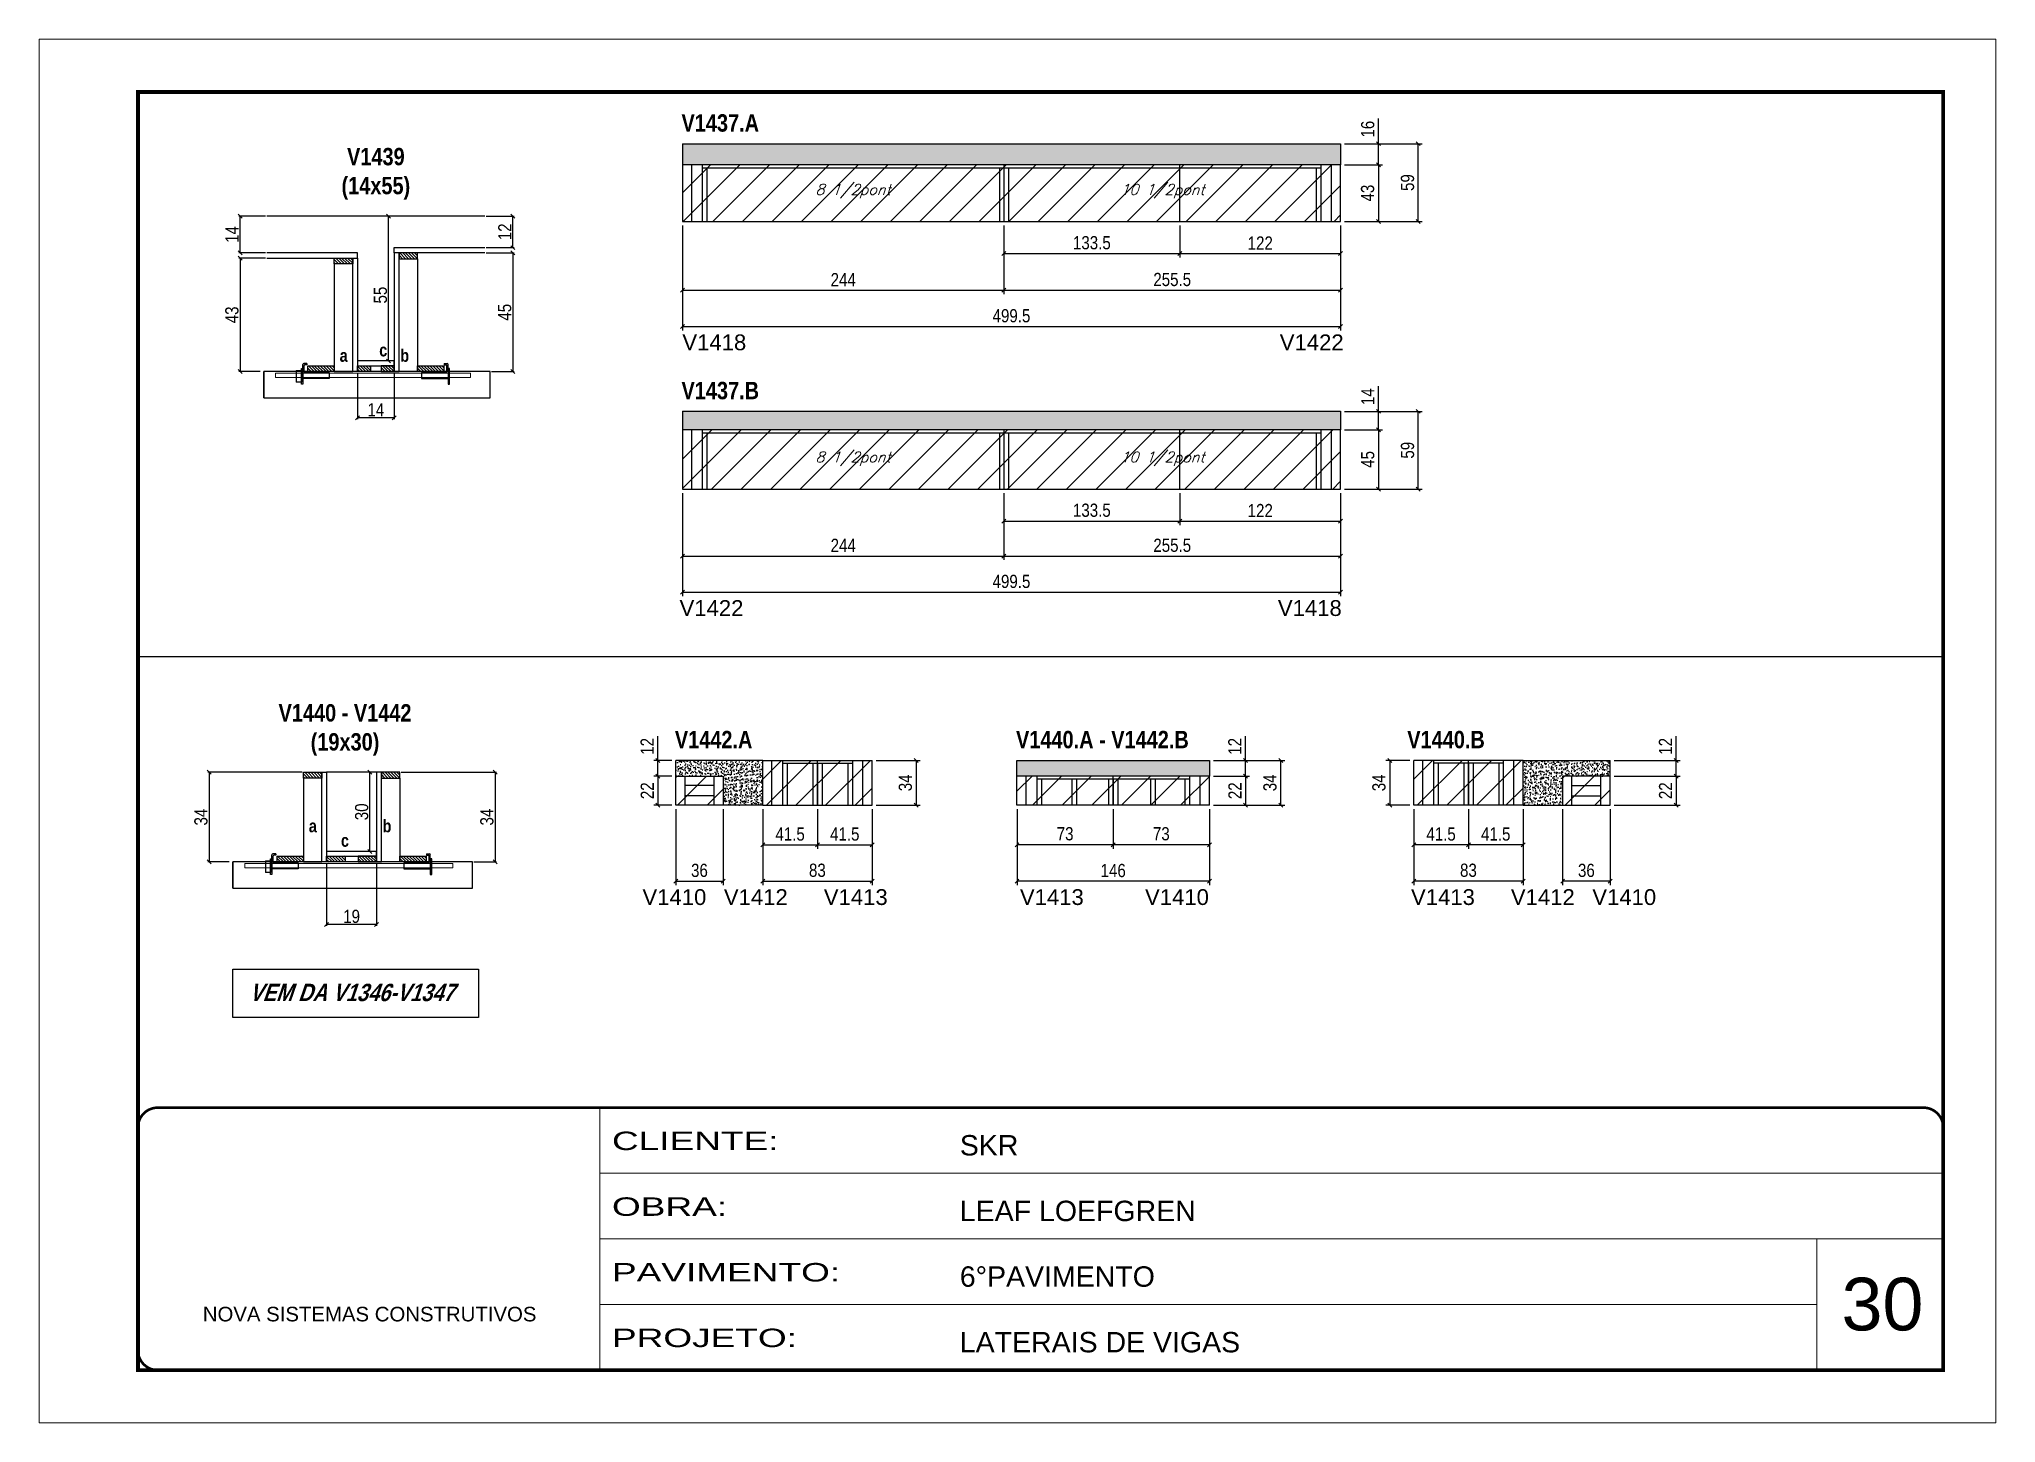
# Model space of a CAD drawing. Extents: x 3309 to 9563, y -2522 to 14608.
# Drawn here: x 4908 to 6393, y 5518 to 6568 of the extents above; entities that cross this region are included whole.
import ezdxf

# ---------------------------------------------------------------- set-up
doc = ezdxf.new("R2010")
doc.units = 0
doc.linetypes.add('CONTINUO', pattern=[0])
doc.linetypes.add('DASHED', pattern=[0.75, 0.5, -0.25])
for name, color, linetype in [('5', 5, 'Continuous'), ('barrote', 251, 'Continuous'), ('COTA', 241, 'Continuous'), ('detalhes', 4, 'Continuous'), ('NOMENCLATURA', 7, 'Continuous'), ('Painéis', 200, 'Continuous'), ('presilha', 1, 'Continuous'), ('SARR_2.2x10', 60, 'Continuous'), ('SARR_2.2x7', 40, 'Continuous'), ('SARR_3.5x7', 81, 'Continuous'), ('texto', 7, 'Continuous')]:
    doc.layers.add(name, color=color, linetype=linetype)
for name, color, linetype, lineweight in [('CARIMBO', 255, 'Continuous', 9), ('CONCRETO', 251, 'Continuous', 25), ('Folhas', 255, 'Continuous', 9), ('Hachura', 251, 'Continuous', 9), ('SARRAFO DE PRESSAO', 251, 'DASHED', 9), ('SCO-___-LAJ', 2, 'Continuous', 0)]:
    doc.layers.add(name, color=color, linetype=linetype, lineweight=lineweight)
doc.styles.add('ARIAL', font='arial.ttf')
doc.styles.add('COTA TECNICA', font='techl___.ttf', dxfattribs={"height": 10})
doc.styles.add('COTA TECNICA 2X', font='techl___.ttf', dxfattribs={"height": 10})
doc.styles.add('Romans', font='romans.shx')
doc.styles.get("Standard").update_dxf_attribs({"font": 'arial.ttf'})
doc.styles.add('TECNICA', font='techb___.ttf', dxfattribs={"height": 10})
doc.styles.add('Tecnologia', font='')
doc.styles.get('Tecnologia').set_extended_font_data('Forgotten Futurist')
doc.dimstyles.new('PAINEL', dxfattribs={"dimtxt": 10, "dimasz": 3, "dimexe": 3, "dimexo": 3, "dimgap": 3, "dimtad": 1, "dimdec": 1, "dimzin": 12, "dimdsep": 46, "dimtxsty": 'COTA TECNICA', "dimblk1": 'OBLIQUE', "dimblk2": 'OBLIQUE', "dimsah": 1, "dimcen": 0.9, "dimclrd": 4, "dimclre": 4, "dimclrt": 240, "dimadec": 1, "dimazin": 3, "dimtfac": 1, "dimtdec": 1, "dimtmove": 0, "dimatfit": 3, "dimfxl": 1, "dimtolj": 1, "dimtzin": 12, "dimarcsym": 0})
doc.dimstyles.new('SECAO', dxfattribs={"dimscale": 0.333333, "dimtxt": 5, "dimasz": 9, "dimexe": 3, "dimexo": 3, "dimgap": 3, "dimtad": 1, "dimdec": 1, "dimlfac": 0.5, "dimzin": 12, "dimdsep": 46, "dimtxsty": 'COTA TECNICA 2X', "dimblk1": 'OBLIQUE', "dimblk2": 'OBLIQUE', "dimsah": 1, "dimcen": 0.9, "dimclrd": 4, "dimclre": 4, "dimclrt": 240, "dimadec": 1, "dimazin": 3, "dimtfac": 1, "dimtdec": 1, "dimtmove": 0, "dimatfit": 3, "dimfxl": 1, "dimtolj": 1, "dimtzin": 12, "dimarcsym": 0})
pattern_1 = [(135, (38361.551, -117568.6515), (-1.122532015, -1.122532015), [])]

msp = doc.modelspace()

# ---------------------------------------------------------------- texts
at = {"layer": '5', "linetype": 'Continuous'}
for s, rotation, p in [('V1418', 359.99996, (5396.03, 6331.76)), ('V1422', 359.99996, (5849.41, 6331.76)), ('V1422', 0.00004, (5393.9, 6130.13)), ('V1418', 0.00004, (5847.99, 6130.13)), ('V1410', 359.99996, (5365.75, 5910.81)), ('V1412', 359.99996, (5427.53, 5910.81)), ('V1413', 359.99996, (5503.38, 5910.81)), ('V1413', 359.99996, (5652.2, 5910.81)), ('V1410', 359.99996, (5747.16, 5910.81)), ('V1413', 0.00004, (5949.01, 5910.81)), ('V1412', 0.00004, (6024.8, 5910.81)), ('V1410', 0.00004, (6086.61, 5910.81))]:
    msp.add_text(s, height=12, rotation=rotation, dxfattribs=at).set_placement(p)
at = {"layer": 'CARIMBO', "style": 'ARIAL'}
msp.add_text('30', height=40, dxfattribs=at).set_placement((6275.73, 5587.98))
at = {"layer": 'detalhes', "style": 'TECNICA'}
for s, p in [('a', (5135.95, 6322.99)), ('c', (5165.97, 6327.1)), ('b', (5181.92, 6322.97)), ('a', (5112.54, 5965.96, 0)), ('b', (5168.51, 5965.95, 0)), ('c', (5136.9, 5954.99, 0))]:
    msp.add_text(s, height=9.6, dxfattribs=at).set_placement(p)
at = {"layer": 'NOMENCLATURA', "style": 'TECNICA'}
for s, p in [('V1437.A', (5395.37, 6497.65)), ('V1437.B', (5395.37, 6294.59)), ('V1442.A', (5390.33, 6029.73)), ('V1440.A - V1442.B', (5649.25, 6029.73)), ('V1440.B', (5946.17, 6029.73))]:
    msp.add_text(s, height=13.2, dxfattribs=at).set_placement(p)
at = {"layer": 'NOMENCLATURA', "char_height": 13.2, "attachment_point": 2, "style": 'TECNICA'}
for s, insert in [('V1439\\P(14x55)', (5163.42, 6485.32)), ('V1440 - V1442\\P(19x30)', (5140.01, 6063.21, 0))]:
    msp.add_mtext_dynamic_manual_height_columns(s, width=300.2766, gutter_width=1, heights=[0], dxfattribs=dict(at, insert=insert))
at = {"layer": 'NOMENCLATURA', "insert": (5145.01, 5851.04, 0), "char_height": 13.2, "width": 300.2766, "attachment_point": 2, "style": 'TECNICA'}
msp.add_mtext('{\\Q19;VEM DA V1346-V1347}', dxfattribs=at)
at = {"layer": 'texto', "color": 2, "char_height": 8, "attachment_point": 5, "style": 'Romans'}
for s, insert in [('{\\Q19;\\C256;8 1/2pont}', (5525.59, 6452.46)), ('{\\Q19;\\C256;10 1/2pont}', (5760.34, 6452.46)), ('{\\Q19;\\C256;8 1/2pont}', (5525.59, 6249.41)), ('{\\Q19;\\C256;10 1/2pont}', (5760.34, 6249.41))]:
    msp.add_mtext(s, dxfattribs=dict(at, insert=insert))

# ---------------------------------------------------------------- blocks, each defined once
blk = doc.blocks.new('9999999999')
at = {"color": 30, "linetype": 'CONTINUO'}
for p, q in [((98564.6, 34230.2), (98564.6, 34429.4)), ((98564.6, 34379.6), (99584, 34379.6)), ((98564.6, 34329.8), (99488, 34329.8)), ((99584, 34329.8), (99488, 34329.8)), ((99488, 34329.8), (99488, 34230.2)), ((98564.6, 34280), (99488, 34280))]:
    blk.add_line(p, q, dxfattribs=at)
at = {"color": 30, "linetype": 'CONTINUO', "const_width": 2}
blk.add_lwpolyline([(99584, 34230.2), (99584, 34414.4, 0.414214), (99569, 34429.4), (98229, 34429.4, 0.414214), (98214, 34414.4), (98214, 34245.2, 0.414214), (98229, 34230.2), (99584, 34230.2)], format="xyb", dxfattribs=at)
at = {"layer": 'Folhas'}
blk.add_lwpolyline([(98139, 34190.2), (99624, 34190.2), (99624, 35240.2), (98139, 35240.2)], close=True, dxfattribs=at)
at = {"layer": 'Folhas', "color": 30, "const_width": 3}
blk.add_lwpolyline([(98214, 34230.2), (99584, 34230.2), (99584, 35200.2), (98214, 35200.2)], close=True, dxfattribs=at)
at = {"color": 7, "linetype": 'Continuous', "ltscale": 5, "style": 'ARIAL'}
for s, height, p in [('SKR', 15.48, (98837.7, 34393.1)), ('LEAF LOEFGREN', 15.483, (98837.7, 34343.3)), ('6°PAVIMENTO', 15.483, (98837.7, 34293.5)), ('NOVA SISTEMAS CONSTRUTIVOS', 11.059, (98263.2, 34267.2)), ('LATERAIS DE VIGAS', 15.483, (98837.7, 34243.7))]:
    blk.add_text(s, height=height, dxfattribs=at).set_placement(p)
at = {"layer": 'Folhas', "color": 7, "style": 'Tecnologia', "width": 1.5}
for s, p in [('CLIENTE:', (98573.7, 34397.2)), ('OBRA:', (98573.7, 34347.3)), ('PAVIMENTO:', (98573.7, 34297.5)), ('PROJETO:', (98573.7, 34247.7))]:
    blk.add_text(s, height=14, dxfattribs=at).set_placement(p)
blk = doc.blocks.new('_Oblique')
at = {"color": 0, "linetype": 'ByBlock', "lineweight": -2}
blk.add_line((-0.5, -0.5), (0.5, 0.5), dxfattribs=at)
blk = doc.blocks.new('*D2500')
at = {"layer": 'COTA', "color": 4, "lineweight": -2, "transparency": 16777216}
for p, q in [((5149.4, 6314.6), (5149.4, 6279.5)), ((5177.4, 6314.6), (5177.4, 6279.5)), ((5177.4, 6280.5), (5149.4, 6280.5))]:
    blk.add_line(p, q, dxfattribs=at)
at = {"layer": 'Defpoints', "color": 0, "transparency": 16777216}
for p in [(5149.4, 6315.6), (5177.4, 6315.6), (5149.4, 6280.5)]:
    blk.add_point(p, dxfattribs=at)
at = {"layer": 'COTA', "color": 4, "lineweight": -2, "transparency": 16777216, "xscale": 3, "yscale": 3, "zscale": 3, "rotation": 180}
blk.add_blockref('_Oblique', (5149.4, 6280.5), dxfattribs=at)
at = {"layer": 'COTA', "color": 4, "lineweight": -2, "transparency": 16777216, "xscale": 3, "yscale": 3, "zscale": 3}
blk.add_blockref('_Oblique', (5177.4, 6280.5), dxfattribs=at)
at = {"layer": 'COTA', "color": 240, "transparency": 16777216, "insert": (5163.4, 6286.6), "char_height": 10, "attachment_point": 5, "style": 'COTA TECNICA 2X'}
blk.add_mtext('\\A1;14', dxfattribs=at)
blk = doc.blocks.new('PRESILHA METÁLICA 1')
at = {"layer": 'presilha'}
for p, q in [((0, 13), (6, 13)), ((0, 13), (0, 0)), ((6, 0), (0, 0)), ((6, 15.5), (7.5, 15.5)), ((6, -2.5), (6, 15.5)), ((6, 13), (6, 0)), ((7.5, 10.6), (7.5, 19.9)), ((7.5, 15.5), (7.5, -2.5)), ((37.5, 4.1), (7.5, 4.1)), ((12, 21), (8.6, 21)), ((9, 11.6), (9, 18.9)), ((12, 19.5), (9.6, 19.5)), ((37.5, 11), (9.6, 11)), ((12, 21), (12, 19.5)), ((37.5, 11), (37.5, 4.1)), ((7.5, -2.5), (6, -2.5))]:
    blk.add_line(p, q, dxfattribs=at)
for centre, radius, start, end in [((8.6, 19.9), 1.14, 90, 180), ((9.6, 18.9), 0.57, 90, 180), ((9.6, 11.6), 0.57, 180, 270)]:
    blk.add_arc(centre, radius, start, end, dxfattribs=at)
blk = doc.blocks.new('PRESILHA METÁLICA 2')
at = {"layer": 'presilha'}
for p, q in [((-5.2, 23.5), (-5.2, 22)), ((-5.2, 23.5), (-1.9, 23.5)), ((-0.8, 14.6), (-0.8, 22.4)), ((-30.8, 13.5), (-30.8, 6.6)), ((-30.8, 13.5), (-2.8, 13.5)), ((-30.8, 6.6), (-0.8, 6.6)), ((-5.2, 22), (-2.8, 22)), ((-2.2, 14.1), (-2.2, 21.4)), ((0.8, 18), (-0.8, 18)), ((-0.8, 18), (-0.8, 0)), ((-0.8, 0), (0.8, 0)), ((0.8, 0), (0.8, 18))]:
    blk.add_line(p, q, dxfattribs=at)
for centre, radius, start, end in [((-1.9, 22.4), 1.14, 0, 90), ((-2.8, 21.4), 0.57, 0, 90), ((-2.8, 14.1), 0.57, 270, 0)]:
    blk.add_arc(centre, radius, start, end, dxfattribs=at)
blk = doc.blocks.new('*D2501')
at = {"layer": 'COTA', "color": 4, "lineweight": -2, "transparency": 16777216}
for p, q in [((5079.7, 6401.6), (5059.4, 6401.6)), ((5060.4, 6401.6), (5060.4, 6315.6)), ((5075.6, 6315.6), (5059.4, 6315.6))]:
    blk.add_line(p, q, dxfattribs=at)
at = {"layer": 'Defpoints', "color": 0, "transparency": 16777216}
for p in [(5080.7, 6401.6), (5060.4, 6315.6), (5076.6, 6315.6)]:
    blk.add_point(p, dxfattribs=at)
at = {"layer": 'COTA', "color": 4, "lineweight": -2, "transparency": 16777216, "xscale": 3, "yscale": 3, "zscale": 3}
for p, rotation in [((5060.4, 6401.6), 90), ((5060.4, 6315.6), 270)]:
    blk.add_blockref('_Oblique', p, dxfattribs=dict(at, rotation=rotation))
at = {"layer": 'COTA', "color": 240, "transparency": 16777216, "insert": (5054.2, 6358.6), "char_height": 10, "attachment_point": 5, "rotation": 90, "style": 'COTA TECNICA 2X'}
blk.add_mtext('\\A1;43', dxfattribs=at)
blk = doc.blocks.new('*D2502')
at = {"layer": 'COTA', "color": 4, "lineweight": -2, "transparency": 16777216}
for p, q in [((5247.1, 6405.6), (5268.3, 6405.6)), ((5267.3, 6405.6), (5267.3, 6315.6)), ((5251.2, 6315.6), (5268.3, 6315.6))]:
    blk.add_line(p, q, dxfattribs=at)
at = {"layer": 'Defpoints', "color": 0, "transparency": 16777216}
for p in [(5246.1, 6405.6), (5250.2, 6315.6), (5267.3, 6315.6)]:
    blk.add_point(p, dxfattribs=at)
at = {"layer": 'COTA', "color": 4, "lineweight": -2, "transparency": 16777216, "xscale": 3, "yscale": 3, "zscale": 3}
for p, rotation in [((5267.3, 6405.6), 90), ((5267.3, 6315.6), 270)]:
    blk.add_blockref('_Oblique', p, dxfattribs=dict(at, rotation=rotation))
at = {"layer": 'COTA', "color": 240, "transparency": 16777216, "insert": (5261.2, 6360.6), "char_height": 10, "attachment_point": 5, "rotation": 90, "style": 'COTA TECNICA 2X'}
blk.add_mtext('\\A1;45', dxfattribs=at)
blk = doc.blocks.new('*D2503')
at = {"layer": 'COTA', "color": 4, "lineweight": -2, "transparency": 16777216}
for p, q in [((5176.4, 6433.6), (5172, 6433.6)), ((5173, 6323.6), (5173, 6433.6)), ((5176.4, 6323.6), (5172, 6323.6))]:
    blk.add_line(p, q, dxfattribs=at)
at = {"layer": 'Defpoints', "color": 0, "transparency": 16777216}
for p in [(5173, 6433.6), (5177.4, 6433.6), (5177.4, 6323.6)]:
    blk.add_point(p, dxfattribs=at)
at = {"layer": 'COTA', "color": 4, "lineweight": -2, "transparency": 16777216, "xscale": 3, "yscale": 3, "zscale": 3}
for p, rotation in [((5173, 6433.6), 90), ((5173, 6323.6), 270)]:
    blk.add_blockref('_Oblique', p, dxfattribs=dict(at, rotation=rotation))
at = {"layer": 'COTA', "color": 240, "transparency": 16777216, "insert": (5166.9, 6373.6), "char_height": 10, "attachment_point": 5, "rotation": 90, "style": 'COTA TECNICA 2X'}
blk.add_mtext('\\A1;55', dxfattribs=at)
blk = doc.blocks.new('*D2504')
at = {"layer": 'COTA', "color": 4, "lineweight": -2, "transparency": 16777216}
for p, q in [((5247.1, 6433.6), (5268.3, 6433.6)), ((5267.3, 6409.6), (5267.3, 6433.6)), ((5247.1, 6409.6), (5268.3, 6409.6))]:
    blk.add_line(p, q, dxfattribs=at)
at = {"layer": 'Defpoints', "color": 0, "transparency": 16777216}
for p in [(5246.1, 6433.6), (5267.3, 6433.6), (5246.1, 6409.6)]:
    blk.add_point(p, dxfattribs=at)
at = {"layer": 'COTA', "color": 4, "lineweight": -2, "transparency": 16777216, "xscale": 3, "yscale": 3, "zscale": 3}
for p, rotation in [((5267.3, 6433.6), 90), ((5267.3, 6409.6), 270)]:
    blk.add_blockref('_Oblique', p, dxfattribs=dict(at, rotation=rotation))
at = {"layer": 'COTA', "color": 240, "transparency": 16777216, "insert": (5261.3, 6421.6), "char_height": 10, "attachment_point": 5, "rotation": 90, "style": 'COTA TECNICA 2X'}
blk.add_mtext('\\A1;12', dxfattribs=at)
blk = doc.blocks.new('*D2511')
at = {"layer": 'COTA', "color": 4, "lineweight": -2, "transparency": 16777216}
for p, q in [((5079.7, 6433.6), (5059.4, 6433.6)), ((5060.4, 6405.6), (5060.4, 6433.6)), ((5079.7, 6405.6), (5059.4, 6405.6))]:
    blk.add_line(p, q, dxfattribs=at)
at = {"layer": 'Defpoints', "color": 0, "transparency": 16777216}
for p in [(5060.4, 6433.6), (5080.7, 6433.6), (5080.7, 6405.6)]:
    blk.add_point(p, dxfattribs=at)
at = {"layer": 'COTA', "color": 4, "lineweight": -2, "transparency": 16777216, "xscale": 3, "yscale": 3, "zscale": 3}
for p, rotation in [((5060.4, 6433.6), 90), ((5060.4, 6405.6), 270)]:
    blk.add_blockref('_Oblique', p, dxfattribs=dict(at, rotation=rotation))
at = {"layer": 'COTA', "color": 240, "transparency": 16777216, "insert": (5054.3, 6419.6), "char_height": 10, "attachment_point": 5, "rotation": 90, "style": 'COTA TECNICA 2X'}
blk.add_mtext('\\A1;14', dxfattribs=at)
blk = doc.blocks.new('*D2505')
at = {"layer": 'COTA', "color": 4, "lineweight": -2, "transparency": 16777216}
for p, q in [((5396.1, 6426.5), (5396.1, 6346.8)), ((5895.6, 6426.5), (5895.6, 6346.8)), ((5396.1, 6349.8), (5895.6, 6349.8))]:
    blk.add_line(p, q, dxfattribs=at)
at = {"layer": 'Defpoints', "color": 0, "transparency": 16777216}
for p in [(5396.1, 6429.5), (5895.6, 6429.5), (5895.6, 6349.8)]:
    blk.add_point(p, dxfattribs=at)
at = {"layer": 'COTA', "color": 4, "lineweight": -2, "transparency": 16777216, "xscale": 3, "yscale": 3, "zscale": 3, "rotation": 180}
blk.add_blockref('_Oblique', (5396.1, 6349.8), dxfattribs=at)
at = {"layer": 'COTA', "color": 4, "lineweight": -2, "transparency": 16777216, "xscale": 3, "yscale": 3, "zscale": 3}
blk.add_blockref('_Oblique', (5895.6, 6349.8), dxfattribs=at)
at = {"layer": 'COTA', "color": 240, "transparency": 16777216, "insert": (5645.8, 6357.9), "char_height": 10, "attachment_point": 5, "style": 'COTA TECNICA'}
blk.add_mtext('\\A1;499.5', dxfattribs=at)
blk = doc.blocks.new('*D2506')
at = {"layer": 'COTA', "color": 4, "lineweight": -2, "transparency": 16777216}
for p, q in [((5396.1, 6426.5), (5396.1, 6374.3)), ((5640.1, 6426.5), (5640.1, 6374.3)), ((5396.1, 6377.3), (5640.1, 6377.3))]:
    blk.add_line(p, q, dxfattribs=at)
at = {"layer": 'Defpoints', "color": 0, "transparency": 16777216}
for p in [(5396.1, 6429.5), (5640.1, 6429.5), (5640.1, 6377.3)]:
    blk.add_point(p, dxfattribs=at)
at = {"layer": 'COTA', "color": 4, "lineweight": -2, "transparency": 16777216, "xscale": 3, "yscale": 3, "zscale": 3, "rotation": 180}
blk.add_blockref('_Oblique', (5396.1, 6377.3), dxfattribs=at)
at = {"layer": 'COTA', "color": 4, "lineweight": -2, "transparency": 16777216, "xscale": 3, "yscale": 3, "zscale": 3}
blk.add_blockref('_Oblique', (5640.1, 6377.3), dxfattribs=at)
at = {"layer": 'COTA', "color": 240, "transparency": 16777216, "insert": (5518.1, 6385.3), "char_height": 10, "attachment_point": 5, "style": 'COTA TECNICA'}
blk.add_mtext('\\A1;244', dxfattribs=at)
blk = doc.blocks.new('*D2507')
at = {"layer": 'COTA', "color": 4, "lineweight": -2, "transparency": 16777216}
for p, q in [((5640.1, 6426.5), (5640.1, 6374.3)), ((5895.6, 6426.5), (5895.6, 6374.3)), ((5640.1, 6377.3), (5895.6, 6377.3))]:
    blk.add_line(p, q, dxfattribs=at)
at = {"layer": 'Defpoints', "color": 0, "transparency": 16777216}
for p in [(5640.1, 6429.5), (5895.6, 6429.5), (5895.6, 6377.3)]:
    blk.add_point(p, dxfattribs=at)
at = {"layer": 'COTA', "color": 4, "lineweight": -2, "transparency": 16777216, "xscale": 3, "yscale": 3, "zscale": 3, "rotation": 180}
blk.add_blockref('_Oblique', (5640.1, 6377.3), dxfattribs=at)
at = {"layer": 'COTA', "color": 4, "lineweight": -2, "transparency": 16777216, "xscale": 3, "yscale": 3, "zscale": 3}
blk.add_blockref('_Oblique', (5895.6, 6377.3), dxfattribs=at)
at = {"layer": 'COTA', "color": 240, "transparency": 16777216, "insert": (5767.8, 6385.4), "char_height": 10, "attachment_point": 5, "style": 'COTA TECNICA'}
blk.add_mtext('\\A1;255.5', dxfattribs=at)
blk = doc.blocks.new('*D2494')
at = {"layer": 'COTA', "color": 4, "lineweight": -2, "transparency": 16777216}
for p, q in [((5924.3, 6488.5), (5924.3, 6507.5)), ((5898.6, 6488.5), (5927.3, 6488.5)), ((5924.3, 6472.5), (5924.3, 6488.5)), ((5898.6, 6472.5), (5927.3, 6472.5))]:
    blk.add_line(p, q, dxfattribs=at)
at = {"layer": 'Defpoints', "color": 0, "transparency": 16777216}
for p in [(5895.6, 6488.5), (5924.3, 6488.5), (5895.6, 6472.5)]:
    blk.add_point(p, dxfattribs=at)
at = {"layer": 'COTA', "color": 4, "lineweight": -2, "transparency": 16777216, "xscale": 3, "yscale": 3, "zscale": 3}
for p, rotation in [((5924.3, 6488.5), 90), ((5924.3, 6472.5), 270)]:
    blk.add_blockref('_Oblique', p, dxfattribs=dict(at, rotation=rotation))
at = {"layer": 'COTA', "color": 240, "transparency": 16777216, "insert": (5916.2, 6499.5), "char_height": 10, "attachment_point": 5, "rotation": 90, "style": 'COTA TECNICA'}
blk.add_mtext('\\A1;16', dxfattribs=at)
blk = doc.blocks.new('*D2495')
at = {"layer": 'COTA', "color": 4, "lineweight": -2, "transparency": 16777216}
for p, q in [((5898.6, 6472.5), (5927.3, 6472.5)), ((5924.3, 6472.5), (5924.3, 6429.5)), ((5898.6, 6429.5), (5927.3, 6429.5))]:
    blk.add_line(p, q, dxfattribs=at)
at = {"layer": 'Defpoints', "color": 0, "transparency": 16777216}
for p in [(5895.6, 6472.5), (5895.6, 6429.5), (5924.3, 6429.5)]:
    blk.add_point(p, dxfattribs=at)
at = {"layer": 'COTA', "color": 4, "lineweight": -2, "transparency": 16777216, "xscale": 3, "yscale": 3, "zscale": 3}
for p, rotation in [((5924.3, 6472.5), 90), ((5924.3, 6429.5), 270)]:
    blk.add_blockref('_Oblique', p, dxfattribs=dict(at, rotation=rotation))
at = {"layer": 'COTA', "color": 240, "transparency": 16777216, "insert": (5916.1, 6451), "char_height": 10, "attachment_point": 5, "rotation": 90, "style": 'COTA TECNICA'}
blk.add_mtext('\\A1;43', dxfattribs=at)
blk = doc.blocks.new('*D2496')
at = {"layer": 'COTA', "color": 4, "lineweight": -2, "transparency": 16777216}
for p, q in [((5898.6, 6488.5), (5957.5, 6488.5)), ((5954.5, 6429.5), (5954.5, 6488.5)), ((5898.6, 6429.5), (5957.5, 6429.5))]:
    blk.add_line(p, q, dxfattribs=at)
at = {"layer": 'Defpoints', "color": 0, "transparency": 16777216}
for p in [(5895.6, 6488.5), (5954.5, 6488.5), (5895.6, 6429.5)]:
    blk.add_point(p, dxfattribs=at)
at = {"layer": 'COTA', "color": 4, "lineweight": -2, "transparency": 16777216, "xscale": 3, "yscale": 3, "zscale": 3}
for p, rotation in [((5954.5, 6488.5), 90), ((5954.5, 6429.5), 270)]:
    blk.add_blockref('_Oblique', p, dxfattribs=dict(at, rotation=rotation))
at = {"layer": 'COTA', "color": 240, "transparency": 16777216, "insert": (5946.4, 6459), "char_height": 10, "attachment_point": 5, "rotation": 90, "style": 'COTA TECNICA'}
blk.add_mtext('\\A1;59', dxfattribs=at)
blk = doc.blocks.new('*D2508')
at = {"layer": 'COTA', "color": 4, "lineweight": -2, "transparency": 16777216}
for p, q in [((5396.1, 6223.4), (5396.1, 6145.1)), ((5895.6, 6223.4), (5895.6, 6145.1)), ((5396.1, 6148.1), (5895.6, 6148.1))]:
    blk.add_line(p, q, dxfattribs=at)
at = {"layer": 'Defpoints', "color": 0, "transparency": 16777216}
for p in [(5396.1, 6226.4), (5895.6, 6226.4), (5895.6, 6148.1)]:
    blk.add_point(p, dxfattribs=at)
at = {"layer": 'COTA', "color": 4, "lineweight": -2, "transparency": 16777216, "xscale": 3, "yscale": 3, "zscale": 3, "rotation": 180}
blk.add_blockref('_Oblique', (5396.1, 6148.1), dxfattribs=at)
at = {"layer": 'COTA', "color": 4, "lineweight": -2, "transparency": 16777216, "xscale": 3, "yscale": 3, "zscale": 3}
blk.add_blockref('_Oblique', (5895.6, 6148.1), dxfattribs=at)
at = {"layer": 'COTA', "color": 240, "transparency": 16777216, "insert": (5645.8, 6156.3), "char_height": 10, "attachment_point": 5, "style": 'COTA TECNICA'}
blk.add_mtext('\\A1;499.5', dxfattribs=at)
blk = doc.blocks.new('*D2509')
at = {"layer": 'COTA', "color": 4, "lineweight": -2, "transparency": 16777216}
for p, q in [((5396.1, 6223.4), (5396.1, 6172.6)), ((5640.1, 6223.4), (5640.1, 6172.6)), ((5396.1, 6175.6), (5640.1, 6175.6))]:
    blk.add_line(p, q, dxfattribs=at)
at = {"layer": 'Defpoints', "color": 0, "transparency": 16777216}
for p in [(5396.1, 6226.4), (5640.1, 6226.4), (5640.1, 6175.6)]:
    blk.add_point(p, dxfattribs=at)
at = {"layer": 'COTA', "color": 4, "lineweight": -2, "transparency": 16777216, "xscale": 3, "yscale": 3, "zscale": 3, "rotation": 180}
blk.add_blockref('_Oblique', (5396.1, 6175.6), dxfattribs=at)
at = {"layer": 'COTA', "color": 4, "lineweight": -2, "transparency": 16777216, "xscale": 3, "yscale": 3, "zscale": 3}
blk.add_blockref('_Oblique', (5640.1, 6175.6), dxfattribs=at)
at = {"layer": 'COTA', "color": 240, "transparency": 16777216, "insert": (5518.1, 6183.7), "char_height": 10, "attachment_point": 5, "style": 'COTA TECNICA'}
blk.add_mtext('\\A1;244', dxfattribs=at)
blk = doc.blocks.new('*D2510')
at = {"layer": 'COTA', "color": 4, "lineweight": -2, "transparency": 16777216}
for p, q in [((5640.1, 6223.4), (5640.1, 6172.6)), ((5895.6, 6223.4), (5895.6, 6172.6)), ((5640.1, 6175.6), (5895.6, 6175.6))]:
    blk.add_line(p, q, dxfattribs=at)
at = {"layer": 'Defpoints', "color": 0, "transparency": 16777216}
for p in [(5640.1, 6226.4), (5895.6, 6226.4), (5895.6, 6175.6)]:
    blk.add_point(p, dxfattribs=at)
at = {"layer": 'COTA', "color": 4, "lineweight": -2, "transparency": 16777216, "xscale": 3, "yscale": 3, "zscale": 3, "rotation": 180}
blk.add_blockref('_Oblique', (5640.1, 6175.6), dxfattribs=at)
at = {"layer": 'COTA', "color": 4, "lineweight": -2, "transparency": 16777216, "xscale": 3, "yscale": 3, "zscale": 3}
blk.add_blockref('_Oblique', (5895.6, 6175.6), dxfattribs=at)
at = {"layer": 'COTA', "color": 240, "transparency": 16777216, "insert": (5767.8, 6183.7), "char_height": 10, "attachment_point": 5, "style": 'COTA TECNICA'}
blk.add_mtext('\\A1;255.5', dxfattribs=at)
blk = doc.blocks.new('*D2497')
at = {"layer": 'COTA', "color": 4, "lineweight": -2, "transparency": 16777216}
for p, q in [((5924.3, 6285.4), (5924.3, 6304.5)), ((5898.6, 6285.4), (5927.3, 6285.4)), ((5924.3, 6271.4), (5924.3, 6285.4)), ((5898.6, 6271.4), (5927.3, 6271.4))]:
    blk.add_line(p, q, dxfattribs=at)
at = {"layer": 'Defpoints', "color": 0, "transparency": 16777216}
for p in [(5895.6, 6285.4), (5924.3, 6285.4), (5895.6, 6271.4)]:
    blk.add_point(p, dxfattribs=at)
at = {"layer": 'COTA', "color": 4, "lineweight": -2, "transparency": 16777216, "xscale": 3, "yscale": 3, "zscale": 3}
for p, rotation in [((5924.3, 6285.4), 90), ((5924.3, 6271.4), 270)]:
    blk.add_blockref('_Oblique', p, dxfattribs=dict(at, rotation=rotation))
at = {"layer": 'COTA', "color": 240, "transparency": 16777216, "insert": (5916.2, 6296.5), "char_height": 10, "attachment_point": 5, "rotation": 90, "style": 'COTA TECNICA'}
blk.add_mtext('\\A1;14', dxfattribs=at)
blk = doc.blocks.new('*D2498')
at = {"layer": 'COTA', "color": 4, "lineweight": -2, "transparency": 16777216}
for p, q in [((5898.6, 6271.4), (5927.3, 6271.4)), ((5924.3, 6271.4), (5924.3, 6226.4)), ((5898.6, 6226.4), (5927.3, 6226.4))]:
    blk.add_line(p, q, dxfattribs=at)
at = {"layer": 'Defpoints', "color": 0, "transparency": 16777216}
for p in [(5895.6, 6271.4), (5895.6, 6226.4), (5924.3, 6226.4)]:
    blk.add_point(p, dxfattribs=at)
at = {"layer": 'COTA', "color": 4, "lineweight": -2, "transparency": 16777216, "xscale": 3, "yscale": 3, "zscale": 3}
for p, rotation in [((5924.3, 6271.4), 90), ((5924.3, 6226.4), 270)]:
    blk.add_blockref('_Oblique', p, dxfattribs=dict(at, rotation=rotation))
at = {"layer": 'COTA', "color": 240, "transparency": 16777216, "insert": (5916.2, 6248.9), "char_height": 10, "attachment_point": 5, "rotation": 90, "style": 'COTA TECNICA'}
blk.add_mtext('\\A1;45', dxfattribs=at)
blk = doc.blocks.new('*D2499')
at = {"layer": 'COTA', "color": 4, "lineweight": -2, "transparency": 16777216}
for p, q in [((5898.6, 6285.4), (5957.5, 6285.4)), ((5954.5, 6226.4), (5954.5, 6285.4)), ((5898.6, 6226.4), (5957.5, 6226.4))]:
    blk.add_line(p, q, dxfattribs=at)
at = {"layer": 'Defpoints', "color": 0, "transparency": 16777216}
for p in [(5895.6, 6285.4), (5954.5, 6285.4), (5895.6, 6226.4)]:
    blk.add_point(p, dxfattribs=at)
at = {"layer": 'COTA', "color": 4, "lineweight": -2, "transparency": 16777216, "xscale": 3, "yscale": 3, "zscale": 3}
for p, rotation in [((5954.5, 6285.4), 90), ((5954.5, 6226.4), 270)]:
    blk.add_blockref('_Oblique', p, dxfattribs=dict(at, rotation=rotation))
at = {"layer": 'COTA', "color": 240, "transparency": 16777216, "insert": (5946.4, 6255.9), "char_height": 10, "attachment_point": 5, "rotation": 90, "style": 'COTA TECNICA'}
blk.add_mtext('\\A1;59', dxfattribs=at)
blk = doc.blocks.new('*D2512')
at = {"layer": 'COTA', "color": 4, "lineweight": -2, "transparency": 16777216}
for p, q in [((5640.1, 6426.5), (5640.1, 6402.1)), ((5773.6, 6426.5), (5773.6, 6402.1)), ((5640.1, 6405.1), (5773.6, 6405.1))]:
    blk.add_line(p, q, dxfattribs=at)
at = {"layer": 'Defpoints', "color": 0, "transparency": 16777216}
for p in [(5640.1, 6429.5), (5773.6, 6429.5), (5773.6, 6405.1)]:
    blk.add_point(p, dxfattribs=at)
at = {"layer": 'COTA', "color": 4, "lineweight": -2, "transparency": 16777216, "xscale": 3, "yscale": 3, "zscale": 3, "rotation": 180}
blk.add_blockref('_Oblique', (5640.1, 6405.1), dxfattribs=at)
at = {"layer": 'COTA', "color": 4, "lineweight": -2, "transparency": 16777216, "xscale": 3, "yscale": 3, "zscale": 3}
blk.add_blockref('_Oblique', (5773.6, 6405.1), dxfattribs=at)
at = {"layer": 'COTA', "color": 240, "transparency": 16777216, "insert": (5706.8, 6413.3), "char_height": 10, "attachment_point": 5, "style": 'COTA TECNICA'}
blk.add_mtext('\\A1;133.5', dxfattribs=at)
blk = doc.blocks.new('*D2513')
at = {"layer": 'COTA', "color": 4, "lineweight": -2, "transparency": 16777216}
for p, q in [((5773.6, 6426.5), (5773.6, 6402.1)), ((5895.6, 6426.5), (5895.6, 6402.1)), ((5773.6, 6405.1), (5895.6, 6405.1))]:
    blk.add_line(p, q, dxfattribs=at)
at = {"layer": 'Defpoints', "color": 0, "transparency": 16777216}
for p in [(5773.6, 6429.5), (5895.6, 6429.5), (5895.6, 6405.1)]:
    blk.add_point(p, dxfattribs=at)
at = {"layer": 'COTA', "color": 4, "lineweight": -2, "transparency": 16777216, "xscale": 3, "yscale": 3, "zscale": 3, "rotation": 180}
blk.add_blockref('_Oblique', (5773.6, 6405.1), dxfattribs=at)
at = {"layer": 'COTA', "color": 4, "lineweight": -2, "transparency": 16777216, "xscale": 3, "yscale": 3, "zscale": 3}
blk.add_blockref('_Oblique', (5895.6, 6405.1), dxfattribs=at)
at = {"layer": 'COTA', "color": 240, "transparency": 16777216, "insert": (5834.6, 6413.1), "char_height": 10, "attachment_point": 5, "style": 'COTA TECNICA'}
blk.add_mtext('\\A1;122', dxfattribs=at)
blk = doc.blocks.new('*D2514')
at = {"layer": 'COTA', "color": 4, "lineweight": -2, "transparency": 16777216}
for p, q in [((5640.1, 6223.4), (5640.1, 6199)), ((5773.6, 6223.4), (5773.6, 6199)), ((5640.1, 6202), (5773.6, 6202))]:
    blk.add_line(p, q, dxfattribs=at)
at = {"layer": 'Defpoints', "color": 0, "transparency": 16777216}
for p in [(5640.1, 6226.4), (5773.6, 6226.4), (5773.6, 6202)]:
    blk.add_point(p, dxfattribs=at)
at = {"layer": 'COTA', "color": 4, "lineweight": -2, "transparency": 16777216, "xscale": 3, "yscale": 3, "zscale": 3, "rotation": 180}
blk.add_blockref('_Oblique', (5640.1, 6202), dxfattribs=at)
at = {"layer": 'COTA', "color": 4, "lineweight": -2, "transparency": 16777216, "xscale": 3, "yscale": 3, "zscale": 3}
blk.add_blockref('_Oblique', (5773.6, 6202), dxfattribs=at)
at = {"layer": 'COTA', "color": 240, "transparency": 16777216, "insert": (5706.8, 6210.3), "char_height": 10, "attachment_point": 5, "style": 'COTA TECNICA'}
blk.add_mtext('\\A1;133.5', dxfattribs=at)
blk = doc.blocks.new('*D2515')
at = {"layer": 'COTA', "color": 4, "lineweight": -2, "transparency": 16777216}
for p, q in [((5773.6, 6223.4), (5773.6, 6199)), ((5895.6, 6223.4), (5895.6, 6199)), ((5773.6, 6202), (5895.6, 6202))]:
    blk.add_line(p, q, dxfattribs=at)
at = {"layer": 'Defpoints', "color": 0, "transparency": 16777216}
for p in [(5773.6, 6226.4), (5895.6, 6226.4), (5895.6, 6202)]:
    blk.add_point(p, dxfattribs=at)
at = {"layer": 'COTA', "color": 4, "lineweight": -2, "transparency": 16777216, "xscale": 3, "yscale": 3, "zscale": 3, "rotation": 180}
blk.add_blockref('_Oblique', (5773.6, 6202), dxfattribs=at)
at = {"layer": 'COTA', "color": 4, "lineweight": -2, "transparency": 16777216, "xscale": 3, "yscale": 3, "zscale": 3}
blk.add_blockref('_Oblique', (5895.6, 6202), dxfattribs=at)
at = {"layer": 'COTA', "color": 240, "transparency": 16777216, "insert": (5834.6, 6210.1), "char_height": 10, "attachment_point": 5, "style": 'COTA TECNICA'}
blk.add_mtext('\\A1;122', dxfattribs=at)
blk = doc.blocks.new('*D2531')
at = {"layer": 'COTA', "color": 4, "lineweight": -2, "transparency": 16777216}
for p, q in [((5126, 5942.5), (5126, 5895)), ((5164, 5942.5), (5164, 5895)), ((5164, 5896), (5126, 5896))]:
    blk.add_line(p, q, dxfattribs=at)
at = {"layer": 'Defpoints', "color": 0, "transparency": 16777216}
for p in [(5126, 5943.5), (5164, 5943.5), (5126, 5896)]:
    blk.add_point(p, dxfattribs=at)
at = {"layer": 'COTA', "color": 4, "lineweight": -2, "transparency": 16777216, "xscale": 3, "yscale": 3, "zscale": 3, "rotation": 180}
blk.add_blockref('_Oblique', (5126, 5896), dxfattribs=at)
at = {"layer": 'COTA', "color": 4, "lineweight": -2, "transparency": 16777216, "xscale": 3, "yscale": 3, "zscale": 3}
blk.add_blockref('_Oblique', (5164, 5896), dxfattribs=at)
at = {"layer": 'COTA', "color": 240, "transparency": 16777216, "insert": (5145, 5902.1), "char_height": 10, "attachment_point": 5, "style": 'COTA TECNICA 2X'}
blk.add_mtext('\\A1;19', dxfattribs=at)
blk = doc.blocks.new('*D2532')
at = {"layer": 'COTA', "color": 4, "lineweight": -2, "transparency": 16777216}
for p, q in [((5107.4, 6011.5), (5036, 6011.5)), ((5037, 6011.5), (5037, 5943.5)), ((5052.2, 5943.5), (5036, 5943.5))]:
    blk.add_line(p, q, dxfattribs=at)
at = {"layer": 'Defpoints', "color": 0, "transparency": 16777216}
for p in [(5108.4, 6011.5), (5037, 5943.5), (5053.2, 5943.5)]:
    blk.add_point(p, dxfattribs=at)
at = {"layer": 'COTA', "color": 4, "lineweight": -2, "transparency": 16777216, "xscale": 3, "yscale": 3, "zscale": 3}
for p, rotation in [((5037, 6011.5), 90), ((5037, 5943.5), 270)]:
    blk.add_blockref('_Oblique', p, dxfattribs=dict(at, rotation=rotation))
at = {"layer": 'COTA', "color": 240, "transparency": 16777216, "insert": (5030.7, 5977.5), "char_height": 10, "attachment_point": 5, "rotation": 90, "style": 'COTA TECNICA 2X'}
blk.add_mtext('\\A1;34', dxfattribs=at)
blk = doc.blocks.new('*D2533')
at = {"layer": 'COTA', "color": 4, "lineweight": -2, "transparency": 16777216}
for p, q in [((5182.6, 6011.5), (5254.9, 6011.5)), ((5253.9, 6011.5), (5253.9, 5943.5)), ((5237.8, 5943.5), (5254.9, 5943.5))]:
    blk.add_line(p, q, dxfattribs=at)
at = {"layer": 'Defpoints', "color": 0, "transparency": 16777216}
for p in [(5181.6, 6011.5), (5236.8, 5943.5), (5253.9, 5943.5)]:
    blk.add_point(p, dxfattribs=at)
at = {"layer": 'COTA', "color": 4, "lineweight": -2, "transparency": 16777216, "xscale": 3, "yscale": 3, "zscale": 3}
for p, rotation in [((5253.9, 6011.5), 90), ((5253.9, 5943.5), 270)]:
    blk.add_blockref('_Oblique', p, dxfattribs=dict(at, rotation=rotation))
at = {"layer": 'COTA', "color": 240, "transparency": 16777216, "insert": (5247.7, 5977.5), "char_height": 10, "attachment_point": 5, "rotation": 90, "style": 'COTA TECNICA 2X'}
blk.add_mtext('\\A1;34', dxfattribs=at)
blk = doc.blocks.new('*D2534')
at = {"layer": 'COTA', "color": 4, "lineweight": -2, "transparency": 16777216}
for p, q in [((5163, 6011.5), (5157.9, 6011.5)), ((5158.9, 5951.5), (5158.9, 6011.5)), ((5163, 5951.5), (5157.9, 5951.5))]:
    blk.add_line(p, q, dxfattribs=at)
at = {"layer": 'Defpoints', "color": 0, "transparency": 16777216}
for p in [(5158.9, 6011.5), (5164, 6011.5), (5164, 5951.5)]:
    blk.add_point(p, dxfattribs=at)
at = {"layer": 'COTA', "color": 4, "lineweight": -2, "transparency": 16777216, "xscale": 3, "yscale": 3, "zscale": 3}
for p, rotation in [((5158.9, 6011.5), 90), ((5158.9, 5951.5), 270)]:
    blk.add_blockref('_Oblique', p, dxfattribs=dict(at, rotation=rotation))
at = {"layer": 'COTA', "color": 240, "transparency": 16777216, "insert": (5152.7, 5981.5), "char_height": 10, "attachment_point": 5, "rotation": 90, "style": 'COTA TECNICA 2X'}
blk.add_mtext('\\A1;30', dxfattribs=at)
blk = doc.blocks.new('*D2535')
at = {"layer": 'COTA', "color": 4, "linetype": 'ByBlock', "lineweight": -2, "transparency": 16777216}
for p, q in [((5723, 5983.5), (5723, 5953.5)), ((5796, 5983.5), (5796, 5953.5)), ((5796, 5956.5), (5723, 5956.5))]:
    blk.add_line(p, q, dxfattribs=at)
at = {"layer": 'Defpoints', "color": 0, "linetype": 'ByBlock', "transparency": 16777216}
for p in [(5723, 5986.5), (5796, 5986.5), (5723, 5956.5)]:
    blk.add_point(p, dxfattribs=at)
at = {"layer": 'COTA', "color": 4, "linetype": 'ByBlock', "lineweight": -2, "transparency": 16777216, "xscale": 3, "yscale": 3, "zscale": 3, "rotation": 180}
blk.add_blockref('_Oblique', (5723, 5956.5), dxfattribs=at)
at = {"layer": 'COTA', "color": 4, "linetype": 'ByBlock', "lineweight": -2, "transparency": 16777216, "xscale": 3, "yscale": 3, "zscale": 3}
blk.add_blockref('_Oblique', (5796, 5956.5), dxfattribs=at)
at = {"layer": 'COTA', "color": 240, "linetype": 'ByBlock', "transparency": 16777216, "insert": (5759.5, 5964.8), "char_height": 10, "attachment_point": 5, "style": 'COTA TECNICA'}
blk.add_mtext('\\A1;73', dxfattribs=at)
blk = doc.blocks.new('*D2536')
at = {"layer": 'COTA', "color": 4, "linetype": 'ByBlock', "lineweight": -2, "transparency": 16777216}
for p, q in [((5650, 5983.5), (5650, 5953.5)), ((5723, 5983.5), (5723, 5953.5)), ((5723, 5956.5), (5650, 5956.5))]:
    blk.add_line(p, q, dxfattribs=at)
at = {"layer": 'Defpoints', "color": 0, "linetype": 'ByBlock', "transparency": 16777216}
for p in [(5650, 5986.5), (5723, 5986.5), (5650, 5956.5)]:
    blk.add_point(p, dxfattribs=at)
at = {"layer": 'COTA', "color": 4, "linetype": 'ByBlock', "lineweight": -2, "transparency": 16777216, "xscale": 3, "yscale": 3, "zscale": 3, "rotation": 180}
blk.add_blockref('_Oblique', (5650, 5956.5), dxfattribs=at)
at = {"layer": 'COTA', "color": 4, "linetype": 'ByBlock', "lineweight": -2, "transparency": 16777216, "xscale": 3, "yscale": 3, "zscale": 3}
blk.add_blockref('_Oblique', (5723, 5956.5), dxfattribs=at)
at = {"layer": 'COTA', "color": 240, "linetype": 'ByBlock', "transparency": 16777216, "insert": (5686.5, 5964.8), "char_height": 10, "attachment_point": 5, "style": 'COTA TECNICA'}
blk.add_mtext('\\A1;73', dxfattribs=at)
blk = doc.blocks.new('*D2554')
at = {"layer": 'COTA', "color": 4, "linetype": 'ByBlock', "lineweight": -2, "transparency": 16777216}
for p, q in [((5650, 5983.5), (5650, 5925.8)), ((5796, 5983.5), (5796, 5925.8)), ((5796, 5928.8), (5650, 5928.8))]:
    blk.add_line(p, q, dxfattribs=at)
at = {"layer": 'Defpoints', "color": 0, "linetype": 'ByBlock', "transparency": 16777216}
for p in [(5650, 5986.5), (5796, 5986.5), (5650, 5928.8)]:
    blk.add_point(p, dxfattribs=at)
at = {"layer": 'COTA', "color": 4, "linetype": 'ByBlock', "lineweight": -2, "transparency": 16777216, "xscale": 3, "yscale": 3, "zscale": 3, "rotation": 180}
blk.add_blockref('_Oblique', (5650, 5928.8), dxfattribs=at)
at = {"layer": 'COTA', "color": 4, "linetype": 'ByBlock', "lineweight": -2, "transparency": 16777216, "xscale": 3, "yscale": 3, "zscale": 3}
blk.add_blockref('_Oblique', (5796, 5928.8), dxfattribs=at)
at = {"layer": 'COTA', "color": 240, "linetype": 'ByBlock', "transparency": 16777216, "insert": (5723, 5936.9), "char_height": 10, "attachment_point": 5, "style": 'COTA TECNICA'}
blk.add_mtext('\\A1;146', dxfattribs=at)
blk = doc.blocks.new('*D2541')
at = {"layer": 'COTA', "color": 4, "lineweight": -2, "transparency": 16777216}
for p, q in [((5799, 6008.5), (5826.4, 6008.5)), ((5823.4, 6008.5), (5823.4, 5986.5)), ((5799, 5986.5), (5826.4, 5986.5))]:
    blk.add_line(p, q, dxfattribs=at)
at = {"layer": 'Defpoints', "color": 0, "transparency": 16777216}
for p in [(5796, 6008.5), (5796, 5986.5), (5823.4, 5986.5)]:
    blk.add_point(p, dxfattribs=at)
at = {"layer": 'COTA', "color": 4, "lineweight": -2, "transparency": 16777216, "xscale": 3, "yscale": 3, "zscale": 3}
for p, rotation in [((5823.4, 6008.5), 90), ((5823.4, 5986.5), 270)]:
    blk.add_blockref('_Oblique', p, dxfattribs=dict(at, rotation=rotation))
at = {"layer": 'COTA', "color": 240, "transparency": 16777216, "insert": (5815.4, 5997.5), "char_height": 10, "attachment_point": 5, "rotation": 90, "style": 'COTA TECNICA'}
blk.add_mtext('\\A1;22', dxfattribs=at)
blk = doc.blocks.new('*D2542')
at = {"layer": 'COTA', "color": 4, "lineweight": -2, "transparency": 16777216}
for p, q in [((5823.4, 6020.5), (5823.4, 6038.9)), ((5799, 6020.5), (5826.4, 6020.5)), ((5823.4, 6008.5), (5823.4, 6020.5)), ((5799, 6008.5), (5826.4, 6008.5))]:
    blk.add_line(p, q, dxfattribs=at)
at = {"layer": 'Defpoints', "color": 0, "transparency": 16777216}
for p in [(5796, 6020.5), (5823.4, 6020.5), (5796, 6008.5)]:
    blk.add_point(p, dxfattribs=at)
at = {"layer": 'COTA', "color": 4, "lineweight": -2, "transparency": 16777216, "xscale": 3, "yscale": 3, "zscale": 3}
for p, rotation in [((5823.4, 6020.5), 90), ((5823.4, 6008.5), 270)]:
    blk.add_blockref('_Oblique', p, dxfattribs=dict(at, rotation=rotation))
at = {"layer": 'COTA', "color": 240, "transparency": 16777216, "insert": (5815.3, 6031.2), "char_height": 10, "attachment_point": 5, "rotation": 90, "style": 'COTA TECNICA'}
blk.add_mtext('\\A1;12', dxfattribs=at)
blk = doc.blocks.new('*D2543')
at = {"layer": 'COTA', "color": 4, "lineweight": -2, "transparency": 16777216}
for p, q in [((5799, 6020.5), (5853.2, 6020.5)), ((5850.2, 5986.5), (5850.2, 6020.5)), ((5799, 5986.5), (5853.2, 5986.5))]:
    blk.add_line(p, q, dxfattribs=at)
at = {"layer": 'Defpoints', "color": 0, "transparency": 16777216}
for p in [(5796, 6020.5), (5850.2, 6020.5), (5796, 5986.5)]:
    blk.add_point(p, dxfattribs=at)
at = {"layer": 'COTA', "color": 4, "lineweight": -2, "transparency": 16777216, "xscale": 3, "yscale": 3, "zscale": 3}
for p, rotation in [((5850.2, 6020.5), 90), ((5850.2, 5986.5), 270)]:
    blk.add_blockref('_Oblique', p, dxfattribs=dict(at, rotation=rotation))
at = {"layer": 'COTA', "color": 240, "transparency": 16777216, "insert": (5842, 6003.5), "char_height": 10, "attachment_point": 5, "rotation": 90, "style": 'COTA TECNICA'}
blk.add_mtext('\\A1;34', dxfattribs=at)
blk = doc.blocks.new('*D2526')
at = {"layer": 'COTA', "color": 4, "linetype": 'ByBlock', "lineweight": -2, "transparency": 16777216}
for p, q in [((5457, 5983.5), (5457, 5953.5)), ((5498.5, 5983.5), (5498.5, 5953.5)), ((5457, 5956.5), (5498.5, 5956.5))]:
    blk.add_line(p, q, dxfattribs=at)
at = {"layer": 'Defpoints', "color": 0, "linetype": 'ByBlock', "transparency": 16777216}
for p in [(5457, 5986.5), (5498.5, 5986.5), (5498.5, 5956.5)]:
    blk.add_point(p, dxfattribs=at)
at = {"layer": 'COTA', "color": 4, "linetype": 'ByBlock', "lineweight": -2, "transparency": 16777216, "xscale": 3, "yscale": 3, "zscale": 3, "rotation": 180}
blk.add_blockref('_Oblique', (5457, 5956.5), dxfattribs=at)
at = {"layer": 'COTA', "color": 4, "linetype": 'ByBlock', "lineweight": -2, "transparency": 16777216, "xscale": 3, "yscale": 3, "zscale": 3}
blk.add_blockref('_Oblique', (5498.5, 5956.5), dxfattribs=at)
at = {"layer": 'COTA', "color": 240, "linetype": 'ByBlock', "transparency": 16777216, "insert": (5477.8, 5964.6), "char_height": 10, "attachment_point": 5, "style": 'COTA TECNICA'}
blk.add_mtext('\\A1;41.5', dxfattribs=at)
blk = doc.blocks.new('*D2527')
at = {"layer": 'COTA', "color": 4, "linetype": 'ByBlock', "lineweight": -2, "transparency": 16777216}
for p, q in [((5498.5, 5983.5), (5498.5, 5953.5)), ((5540, 5983.5), (5540, 5953.5)), ((5498.5, 5956.5), (5540, 5956.5))]:
    blk.add_line(p, q, dxfattribs=at)
at = {"layer": 'Defpoints', "color": 0, "linetype": 'ByBlock', "transparency": 16777216}
for p in [(5498.5, 5986.5), (5540, 5986.5), (5540, 5956.5)]:
    blk.add_point(p, dxfattribs=at)
at = {"layer": 'COTA', "color": 4, "linetype": 'ByBlock', "lineweight": -2, "transparency": 16777216, "xscale": 3, "yscale": 3, "zscale": 3, "rotation": 180}
blk.add_blockref('_Oblique', (5498.5, 5956.5), dxfattribs=at)
at = {"layer": 'COTA', "color": 4, "linetype": 'ByBlock', "lineweight": -2, "transparency": 16777216, "xscale": 3, "yscale": 3, "zscale": 3}
blk.add_blockref('_Oblique', (5540, 5956.5), dxfattribs=at)
at = {"layer": 'COTA', "color": 240, "linetype": 'ByBlock', "transparency": 16777216, "insert": (5519.3, 5964.6), "char_height": 10, "attachment_point": 5, "style": 'COTA TECNICA'}
blk.add_mtext('\\A1;41.5', dxfattribs=at)
blk = doc.blocks.new('*D2544')
at = {"layer": 'COTA', "color": 4, "linetype": 'ByBlock', "lineweight": -2, "transparency": 16777216}
for p, q in [((5457, 5983.5), (5457, 5925.8)), ((5540, 5983.5), (5540, 5925.8)), ((5457, 5928.8), (5540, 5928.8))]:
    blk.add_line(p, q, dxfattribs=at)
at = {"layer": 'Defpoints', "color": 0, "linetype": 'ByBlock', "transparency": 16777216}
for p in [(5457, 5986.5), (5540, 5986.5), (5540, 5928.8)]:
    blk.add_point(p, dxfattribs=at)
at = {"layer": 'COTA', "color": 4, "linetype": 'ByBlock', "lineweight": -2, "transparency": 16777216, "xscale": 3, "yscale": 3, "zscale": 3, "rotation": 180}
blk.add_blockref('_Oblique', (5457, 5928.8), dxfattribs=at)
at = {"layer": 'COTA', "color": 4, "linetype": 'ByBlock', "lineweight": -2, "transparency": 16777216, "xscale": 3, "yscale": 3, "zscale": 3}
blk.add_blockref('_Oblique', (5540, 5928.8), dxfattribs=at)
at = {"layer": 'COTA', "color": 240, "linetype": 'ByBlock', "transparency": 16777216, "insert": (5498.5, 5937.1), "char_height": 10, "attachment_point": 5, "style": 'COTA TECNICA'}
blk.add_mtext('\\A1;83', dxfattribs=at)
blk = doc.blocks.new('*D2545')
at = {"layer": 'COTA', "color": 4, "lineweight": -2, "transparency": 16777216}
for p, q in [((5391, 5983.5), (5391, 5925.8)), ((5427, 5983.5), (5427, 5925.8)), ((5391, 5928.8), (5427, 5928.8))]:
    blk.add_line(p, q, dxfattribs=at)
at = {"layer": 'Defpoints', "color": 0, "transparency": 16777216}
for p in [(5391, 5986.5), (5427, 5986.5), (5427, 5928.8)]:
    blk.add_point(p, dxfattribs=at)
at = {"layer": 'COTA', "color": 4, "lineweight": -2, "transparency": 16777216, "xscale": 3, "yscale": 3, "zscale": 3, "rotation": 180}
blk.add_blockref('_Oblique', (5391, 5928.8), dxfattribs=at)
at = {"layer": 'COTA', "color": 4, "lineweight": -2, "transparency": 16777216, "xscale": 3, "yscale": 3, "zscale": 3}
blk.add_blockref('_Oblique', (5427, 5928.8), dxfattribs=at)
at = {"layer": 'COTA', "color": 240, "transparency": 16777216, "insert": (5409, 5937), "char_height": 10, "attachment_point": 5, "style": 'COTA TECNICA'}
blk.add_mtext('\\A1;36', dxfattribs=at)
blk = doc.blocks.new('*D2546')
at = {"layer": 'COTA', "color": 4, "lineweight": -2, "transparency": 16777216}
for p, q in [((5388, 6008.5), (5374.4, 6008.5)), ((5377.4, 6008.5), (5377.4, 5986.5)), ((5388, 5986.5), (5374.4, 5986.5))]:
    blk.add_line(p, q, dxfattribs=at)
at = {"layer": 'Defpoints', "color": 0, "transparency": 16777216}
for p in [(5391, 6008.5), (5377.4, 5986.5), (5391, 5986.5)]:
    blk.add_point(p, dxfattribs=at)
at = {"layer": 'COTA', "color": 4, "lineweight": -2, "transparency": 16777216, "xscale": 3, "yscale": 3, "zscale": 3}
for p, rotation in [((5377.4, 6008.5), 90), ((5377.4, 5986.5), 270)]:
    blk.add_blockref('_Oblique', p, dxfattribs=dict(at, rotation=rotation))
at = {"layer": 'COTA', "color": 240, "transparency": 16777216, "insert": (5369.4, 5997.5), "char_height": 10, "attachment_point": 5, "rotation": 90, "style": 'COTA TECNICA'}
blk.add_mtext('\\A1;22', dxfattribs=at)
blk = doc.blocks.new('*D2547')
at = {"layer": 'COTA', "color": 4, "lineweight": -2, "transparency": 16777216}
for p, q in [((5377.4, 6020.5), (5377.4, 6038.9)), ((5388, 6020.5), (5374.4, 6020.5)), ((5377.4, 6008.5), (5377.4, 6020.5)), ((5388, 6008.5), (5374.4, 6008.5))]:
    blk.add_line(p, q, dxfattribs=at)
at = {"layer": 'Defpoints', "color": 0, "transparency": 16777216}
for p in [(5377.4, 6020.5), (5391, 6020.5), (5391, 6008.5)]:
    blk.add_point(p, dxfattribs=at)
at = {"layer": 'COTA', "color": 4, "lineweight": -2, "transparency": 16777216, "xscale": 3, "yscale": 3, "zscale": 3}
for p, rotation in [((5377.4, 6020.5), 90), ((5377.4, 6008.5), 270)]:
    blk.add_blockref('_Oblique', p, dxfattribs=dict(at, rotation=rotation))
at = {"layer": 'COTA', "color": 240, "transparency": 16777216, "insert": (5369.3, 6031.2), "char_height": 10, "attachment_point": 5, "rotation": 90, "style": 'COTA TECNICA'}
blk.add_mtext('\\A1;12', dxfattribs=at)
blk = doc.blocks.new('*D2548')
at = {"layer": 'COTA', "color": 4, "lineweight": -2, "transparency": 16777216}
for p, q in [((5543, 6020.5), (5576.5, 6020.5)), ((5573.5, 6020.5), (5573.5, 5986.5)), ((5543, 5986.5), (5576.5, 5986.5))]:
    blk.add_line(p, q, dxfattribs=at)
at = {"layer": 'Defpoints', "color": 0, "transparency": 16777216}
for p in [(5540, 6020.5), (5540, 5986.5), (5573.5, 5986.5)]:
    blk.add_point(p, dxfattribs=at)
at = {"layer": 'COTA', "color": 4, "lineweight": -2, "transparency": 16777216, "xscale": 3, "yscale": 3, "zscale": 3}
for p, rotation in [((5573.5, 6020.5), 90), ((5573.5, 5986.5), 270)]:
    blk.add_blockref('_Oblique', p, dxfattribs=dict(at, rotation=rotation))
at = {"layer": 'COTA', "color": 240, "transparency": 16777216, "insert": (5565.3, 6003.5), "char_height": 10, "attachment_point": 5, "rotation": 90, "style": 'COTA TECNICA'}
blk.add_mtext('\\A1;34', dxfattribs=at)
blk = doc.blocks.new('*D2528')
at = {"layer": 'COTA', "color": 4, "linetype": 'ByBlock', "lineweight": -2, "transparency": 16777216}
for p, q in [((5992.6, 5983.5), (5992.6, 5953.5)), ((6034.1, 5983.5), (6034.1, 5953.5)), ((6034.1, 5956.5), (5992.6, 5956.5))]:
    blk.add_line(p, q, dxfattribs=at)
at = {"layer": 'Defpoints', "color": 0, "linetype": 'ByBlock', "transparency": 16777216}
for p in [(5992.6, 5986.5), (6034.1, 5986.5), (5992.6, 5956.5)]:
    blk.add_point(p, dxfattribs=at)
at = {"layer": 'COTA', "color": 4, "linetype": 'ByBlock', "lineweight": -2, "transparency": 16777216, "xscale": 3, "yscale": 3, "zscale": 3, "rotation": 180}
blk.add_blockref('_Oblique', (5992.6, 5956.5), dxfattribs=at)
at = {"layer": 'COTA', "color": 4, "linetype": 'ByBlock', "lineweight": -2, "transparency": 16777216, "xscale": 3, "yscale": 3, "zscale": 3}
blk.add_blockref('_Oblique', (6034.1, 5956.5), dxfattribs=at)
at = {"layer": 'COTA', "color": 240, "linetype": 'ByBlock', "transparency": 16777216, "insert": (6013.3, 5964.6), "char_height": 10, "attachment_point": 5, "style": 'COTA TECNICA'}
blk.add_mtext('\\A1;41.5', dxfattribs=at)
blk = doc.blocks.new('*D2529')
at = {"layer": 'COTA', "color": 4, "linetype": 'ByBlock', "lineweight": -2, "transparency": 16777216}
for p, q in [((5951.1, 5983.5), (5951.1, 5953.5)), ((5992.6, 5983.5), (5992.6, 5953.5)), ((5992.6, 5956.5), (5951.1, 5956.5))]:
    blk.add_line(p, q, dxfattribs=at)
at = {"layer": 'Defpoints', "color": 0, "linetype": 'ByBlock', "transparency": 16777216}
for p in [(5951.1, 5986.5), (5992.6, 5986.5), (5951.1, 5956.5)]:
    blk.add_point(p, dxfattribs=at)
at = {"layer": 'COTA', "color": 4, "linetype": 'ByBlock', "lineweight": -2, "transparency": 16777216, "xscale": 3, "yscale": 3, "zscale": 3, "rotation": 180}
blk.add_blockref('_Oblique', (5951.1, 5956.5), dxfattribs=at)
at = {"layer": 'COTA', "color": 4, "linetype": 'ByBlock', "lineweight": -2, "transparency": 16777216, "xscale": 3, "yscale": 3, "zscale": 3}
blk.add_blockref('_Oblique', (5992.6, 5956.5), dxfattribs=at)
at = {"layer": 'COTA', "color": 240, "linetype": 'ByBlock', "transparency": 16777216, "insert": (5971.8, 5964.6), "char_height": 10, "attachment_point": 5, "style": 'COTA TECNICA'}
blk.add_mtext('\\A1;41.5', dxfattribs=at)
blk = doc.blocks.new('*D2549')
at = {"layer": 'COTA', "color": 4, "linetype": 'ByBlock', "lineweight": -2, "transparency": 16777216}
for p, q in [((5951.1, 5983.5), (5951.1, 5925.8)), ((6034.1, 5983.5), (6034.1, 5925.8)), ((6034.1, 5928.8), (5951.1, 5928.8))]:
    blk.add_line(p, q, dxfattribs=at)
at = {"layer": 'Defpoints', "color": 0, "linetype": 'ByBlock', "transparency": 16777216}
for p in [(5951.1, 5986.5), (6034.1, 5986.5), (5951.1, 5928.8)]:
    blk.add_point(p, dxfattribs=at)
at = {"layer": 'COTA', "color": 4, "linetype": 'ByBlock', "lineweight": -2, "transparency": 16777216, "xscale": 3, "yscale": 3, "zscale": 3, "rotation": 180}
blk.add_blockref('_Oblique', (5951.1, 5928.8), dxfattribs=at)
at = {"layer": 'COTA', "color": 4, "linetype": 'ByBlock', "lineweight": -2, "transparency": 16777216, "xscale": 3, "yscale": 3, "zscale": 3}
blk.add_blockref('_Oblique', (6034.1, 5928.8), dxfattribs=at)
at = {"layer": 'COTA', "color": 240, "linetype": 'ByBlock', "transparency": 16777216, "insert": (5992.6, 5937.1), "char_height": 10, "attachment_point": 5, "style": 'COTA TECNICA'}
blk.add_mtext('\\A1;83', dxfattribs=at)
blk = doc.blocks.new('*D2550')
at = {"layer": 'COTA', "color": 4, "lineweight": -2, "transparency": 16777216}
for p, q in [((6064.1, 5983.5), (6064.1, 5925.8)), ((6100.1, 5983.5), (6100.1, 5925.8)), ((6100.1, 5928.8), (6064.1, 5928.8))]:
    blk.add_line(p, q, dxfattribs=at)
at = {"layer": 'Defpoints', "color": 0, "transparency": 16777216}
for p in [(6064.1, 5986.5), (6100.1, 5986.5), (6064.1, 5928.8)]:
    blk.add_point(p, dxfattribs=at)
at = {"layer": 'COTA', "color": 4, "lineweight": -2, "transparency": 16777216, "xscale": 3, "yscale": 3, "zscale": 3, "rotation": 180}
blk.add_blockref('_Oblique', (6064.1, 5928.8), dxfattribs=at)
at = {"layer": 'COTA', "color": 4, "lineweight": -2, "transparency": 16777216, "xscale": 3, "yscale": 3, "zscale": 3}
blk.add_blockref('_Oblique', (6100.1, 5928.8), dxfattribs=at)
at = {"layer": 'COTA', "color": 240, "transparency": 16777216, "insert": (6082.1, 5937), "char_height": 10, "attachment_point": 5, "style": 'COTA TECNICA'}
blk.add_mtext('\\A1;36', dxfattribs=at)
blk = doc.blocks.new('*D2551')
at = {"layer": 'COTA', "color": 4, "lineweight": -2, "transparency": 16777216}
for p, q in [((6103.1, 6008.5), (6153.2, 6008.5)), ((6150.2, 6008.5), (6150.2, 5986.5)), ((6103.1, 5986.5), (6153.2, 5986.5))]:
    blk.add_line(p, q, dxfattribs=at)
at = {"layer": 'Defpoints', "color": 0, "transparency": 16777216}
for p in [(6100.1, 6008.5), (6100.1, 5986.5), (6150.2, 5986.5)]:
    blk.add_point(p, dxfattribs=at)
at = {"layer": 'COTA', "color": 4, "lineweight": -2, "transparency": 16777216, "xscale": 3, "yscale": 3, "zscale": 3}
for p, rotation in [((6150.2, 6008.5), 90), ((6150.2, 5986.5), 270)]:
    blk.add_blockref('_Oblique', p, dxfattribs=dict(at, rotation=rotation))
at = {"layer": 'COTA', "color": 240, "transparency": 16777216, "insert": (6142.2, 5997.5), "char_height": 10, "attachment_point": 5, "rotation": 90, "style": 'COTA TECNICA'}
blk.add_mtext('\\A1;22', dxfattribs=at)
blk = doc.blocks.new('*D2552')
at = {"layer": 'COTA', "color": 4, "lineweight": -2, "transparency": 16777216}
for p, q in [((6150.2, 6020.5), (6150.2, 6038.9)), ((6103.1, 6020.5), (6153.2, 6020.5)), ((6150.2, 6008.5), (6150.2, 6020.5)), ((6103.1, 6008.5), (6153.2, 6008.5))]:
    blk.add_line(p, q, dxfattribs=at)
at = {"layer": 'Defpoints', "color": 0, "transparency": 16777216}
for p in [(6100.1, 6020.5), (6150.2, 6020.5), (6100.1, 6008.5)]:
    blk.add_point(p, dxfattribs=at)
at = {"layer": 'COTA', "color": 4, "lineweight": -2, "transparency": 16777216, "xscale": 3, "yscale": 3, "zscale": 3}
for p, rotation in [((6150.2, 6020.5), 90), ((6150.2, 6008.5), 270)]:
    blk.add_blockref('_Oblique', p, dxfattribs=dict(at, rotation=rotation))
at = {"layer": 'COTA', "color": 240, "transparency": 16777216, "insert": (6142.1, 6031.2), "char_height": 10, "attachment_point": 5, "rotation": 90, "style": 'COTA TECNICA'}
blk.add_mtext('\\A1;12', dxfattribs=at)
blk = doc.blocks.new('*D2553')
at = {"layer": 'COTA', "color": 4, "lineweight": -2, "transparency": 16777216}
for p, q in [((5948.1, 6020.5), (5929.9, 6020.5)), ((5932.9, 6020.5), (5932.9, 5986.5)), ((5948.1, 5986.5), (5929.9, 5986.5))]:
    blk.add_line(p, q, dxfattribs=at)
at = {"layer": 'Defpoints', "color": 0, "transparency": 16777216}
for p in [(5951.1, 6020.5), (5932.9, 5986.5), (5951.1, 5986.5)]:
    blk.add_point(p, dxfattribs=at)
at = {"layer": 'COTA', "color": 4, "lineweight": -2, "transparency": 16777216, "xscale": 3, "yscale": 3, "zscale": 3}
for p, rotation in [((5932.9, 6020.5), 90), ((5932.9, 5986.5), 270)]:
    blk.add_blockref('_Oblique', p, dxfattribs=dict(at, rotation=rotation))
at = {"layer": 'COTA', "color": 240, "transparency": 16777216, "insert": (5924.7, 6003.5), "char_height": 10, "attachment_point": 5, "rotation": 90, "style": 'COTA TECNICA'}
blk.add_mtext('\\A1;34', dxfattribs=at)

# ---------------------------------------------------------------- dimensions: what is measured, and where the dimension line sits
at = {"layer": 'COTA'}
for base, p1, p2, angle, dimstyle, picture, middle in [((5924.31, 6488.46), (5895.59, 6472.46), (5895.59, 6488.46), 90, 'PAINEL', '*D2494', (5916.21, 6499.47)), ((5954.55, 6488.46), (5895.59, 6429.46), (5895.59, 6488.46), 90, 'PAINEL', '*D2496', (5946.41, 6458.96)), ((5924.31, 6429.46), (5895.59, 6472.46), (5895.59, 6429.46), 90, 'PAINEL', '*D2495', (5916.09, 6450.96)), ((5060.38, 6433.62), (5080.73, 6405.62), (5080.73, 6433.62), 90, 'SECAO', '*D2511', (5054.3, 6419.62)), ((5267.34, 6433.62), (5246.12, 6409.62), (5246.12, 6433.62), 90, 'SECAO', '*D2504', (5261.28, 6421.62)), ((5895.59, 6349.77), (5396.09, 6429.46), (5895.59, 6429.46), 180, 'PAINEL', '*D2505', (5645.84, 6357.91)), ((5060.38, 6315.62, 0), (5080.73, 6401.62), (5076.61, 6315.62, 0), 90, 'SECAO', '*D2501', (5054.16, 6358.62, 0)), ((5267.34, 6315.62, 0), (5246.12, 6405.62), (5250.24, 6315.62, 0), 90, 'SECAO', '*D2502', (5261.23, 6360.62, 0)), ((5924.31, 6285.41), (5895.59, 6271.41), (5895.59, 6285.41), 90, 'PAINEL', '*D2497', (5916.24, 6296.46)), ((5954.55, 6285.41), (5895.59, 6226.41), (5895.59, 6285.41), 90, 'PAINEL', '*D2499', (5946.41, 6255.91)), ((5924.31, 6226.41), (5895.59, 6271.41), (5895.59, 6226.41), 90, 'PAINEL', '*D2498', (5916.2, 6248.91)), ((5895.59, 6148.14), (5396.09, 6226.41), (5895.59, 6226.41), 180, 'PAINEL', '*D2508', (5645.84, 6156.28)), ((5377.36, 6020.54), (5391.04, 6008.54), (5391.04, 6020.54), 90, 'PAINEL', '*D2547', (5369.3, 6031.2)), ((5823.38, 6020.54), (5795.97, 6008.54), (5795.97, 6020.54), 90, 'PAINEL', '*D2542', (5815.32, 6031.2)), ((6150.2, 6020.54), (6100.06, 6008.54), (6100.06, 6020.54), 90, 'PAINEL', '*D2552', (6142.14, 6031.2)), ((5573.53, 5986.54), (5540.04, 6020.54), (5540.04, 5986.54), 90, 'PAINEL', '*D2548', (5565.31, 6003.54)), ((5850.24, 6020.54), (5795.97, 5986.54), (5795.97, 6020.54), 90, 'PAINEL', '*D2543', (5842.02, 6003.54)), ((5932.91, 5986.54), (5951.06, 6020.54), (5951.06, 5986.54), 90, 'PAINEL', '*D2553', (5924.69, 6003.54)), ((5036.97, 5943.52, 0), (5108.41, 6011.52, 0), (5053.2, 5943.52, 0), 90, 'SECAO', '*D2532', (5030.75, 5977.52, 0)), ((5158.94, 6011.52), (5164.01, 5951.52), (5164.01, 6011.52), 90, 'SECAO', '*D2534', (5152.72, 5981.52)), ((5253.93, 5943.52, 0), (5181.61, 6011.52, 0), (5236.83, 5943.52, 0), 90, 'SECAO', '*D2533', (5247.71, 5977.52, 0)), ((5377.36, 5986.54), (5391.04, 6008.54), (5391.04, 5986.54), 90, 'PAINEL', '*D2546', (5369.36, 5997.54)), ((5823.38, 5986.54), (5795.97, 6008.54), (5795.97, 5986.54), 90, 'PAINEL', '*D2541', (5815.38, 5997.54)), ((6150.2, 5986.54), (6100.06, 6008.54), (6100.06, 5986.54), 90, 'PAINEL', '*D2551', (6142.2, 5997.54)), ((5427.04, 5928.82), (5391.04, 5986.54), (5427.04, 5986.54), 180, 'PAINEL', '*D2545', (5409.04, 5937.04))]:
    dim = msp.add_linear_dim(base=base, p1=p1, p2=p2, angle=angle, dimstyle=dimstyle, dxfattribs=at)
    dim.commit()
    dim.dimension.update_dxf_attribs({"geometry": picture, "text_midpoint": middle})
for base, p1, p2, angle, picture, middle in [((5173.03, 6433.62), (5177.42, 6323.62), (5177.42, 6433.62), 90, '*D2503', (5173.03, 6373.62)), ((5149.42, 6280.53), (5177.42, 6315.62), (5149.42, 6315.62), 180, '*D2500', (5163.42, 6280.53)), ((5126.01, 5896.05, 0), (5164.01, 5943.52, 0), (5126.01, 5943.52, 0), 180, '*D2531', (5145.01, 5896.05, 0))]:
    dim = msp.add_linear_dim(base=base, p1=p1, p2=p2, angle=angle, dimstyle='SECAO', dxfattribs=at)
    dim.commit()
    dim.dimension.update_dxf_attribs({"geometry": picture, "text_midpoint": middle, "dimtype": 160})
for base, p1, p2, picture, middle in [((5640.09, 6377.25), (5396.09, 6429.46), (5640.09, 6429.46), '*D2506', (5518.09, 6385.32)), ((5773.59, 6405.08), (5640.09, 6429.46), (5773.59, 6429.46), '*D2512', (5706.84, 6413.3)), ((5640.09, 6175.62), (5396.09, 6226.41), (5640.09, 6226.41), '*D2509', (5518.09, 6183.69)), ((5773.59, 6202.03), (5640.09, 6226.41), (5773.59, 6226.41), '*D2514', (5706.84, 6210.25)), ((6064.06, 5928.82), (6100.06, 5986.54), (6064.06, 5986.54), '*D2550', (6082.06, 5937.04))]:
    dim = msp.add_linear_dim(base=base, p1=p1, p2=p2, dimstyle='PAINEL', dxfattribs=at)
    dim.commit()
    dim.dimension.update_dxf_attribs({"geometry": picture, "text_midpoint": middle})
for base, p1, p2, picture, middle in [((5895.59, 6377.25), (5640.09, 6429.46), (5895.59, 6429.46), '*D2507', (5767.84, 6385.36)), ((5895.59, 6405.08), (5773.59, 6429.46), (5895.59, 6429.46), '*D2513', (5834.59, 6413.14)), ((5895.59, 6175.62), (5640.09, 6226.41), (5895.59, 6226.41), '*D2510', (5767.84, 6183.73)), ((5895.59, 6202.03), (5773.59, 6226.41), (5895.59, 6226.41), '*D2515', (5834.59, 6210.09))]:
    dim = msp.add_linear_dim(base=base, p1=p1, p2=p2, dimstyle='PAINEL', override={"dimtmove": 1}, dxfattribs=at)
    dim.commit()
    dim.dimension.update_dxf_attribs({"geometry": picture, "text_midpoint": middle})
at = {"layer": 'COTA', "linetype": 'ByBlock'}
for base, p2, picture, middle in [((5498.54, 5956.53), (5498.54, 5986.54), '*D2526', (5477.79, 5964.64)), ((5540.04, 5928.82), (5540.04, 5986.54), '*D2544', (5498.54, 5937.06))]:
    dim = msp.add_linear_dim(base=base, p1=(5457.04, 5986.54), p2=p2, dimstyle='PAINEL', dxfattribs=at)
    dim.commit()
    dim.dimension.update_dxf_attribs({"geometry": picture, "text_midpoint": middle})
dim = msp.add_linear_dim(base=(5540.04, 5956.53), p1=(5498.54, 5986.54), p2=(5540.04, 5986.54), dimstyle='PAINEL', override={"dimtmove": 1}, dxfattribs=at)
dim.commit()
dim.dimension.update_dxf_attribs({"geometry": '*D2527', "text_midpoint": (5519.29, 5964.64)})
for base, p1, p2, picture, middle in [((5649.97, 5956.53), (5722.97, 5986.54), (5649.97, 5986.54), '*D2536', (5686.47, 5964.75)), ((5951.06, 5956.53), (5992.56, 5986.54), (5951.06, 5986.54), '*D2529', (5971.81, 5964.64))]:
    dim = msp.add_linear_dim(base=base, p1=p1, p2=p2, angle=180, dimstyle='PAINEL', override={"dimtmove": 1}, dxfattribs=at)
    dim.commit()
    dim.dimension.update_dxf_attribs({"geometry": picture, "text_midpoint": middle})
for base, p1, p2, picture, middle in [((5649.97, 5928.82), (5795.97, 5986.54), (5649.97, 5986.54), '*D2554', (5722.97, 5936.93)), ((5722.97, 5956.53), (5795.97, 5986.54), (5722.97, 5986.54), '*D2535', (5759.47, 5964.75)), ((5951.06, 5928.82), (6034.06, 5986.54), (5951.06, 5986.54), '*D2549', (5992.56, 5937.06)), ((5992.56, 5956.53), (6034.06, 5986.54), (5992.56, 5986.54), '*D2528', (6013.31, 5964.64))]:
    dim = msp.add_linear_dim(base=base, p1=p1, p2=p2, angle=180, dimstyle='PAINEL', dxfattribs=at)
    dim.commit()
    dim.dimension.update_dxf_attribs({"geometry": picture, "text_midpoint": middle})

# ---------------------------------------------------------------- hatches: boundary and pattern name
at = {"layer": 'COTA'}
h = msp.add_hatch(dxfattribs=at)
h.set_pattern_fill('AR-CONC', color=256, scale=0.03)
h.set_pattern_definition([(50, (-1593.31, -5729.007), (5.46554, -0.4781726), [0.5715, -6.2865]), (355, (-1593.31, -5729.007), (-1.0573026, 5.7317054), [0.4572, -5.0292175]), (100.451445, (-1592.8546, -5729.047), (4.4082374, 5.2535326), [0.4857003, -5.3427073]), (46.1842, (-1593.31, -5727.483), (8.1323712, -1.2612698), [0.85725, -9.42975]), (96.63556, (-1592.632, -5727.588), (7.122124, 7.4227837), [0.7285507, -8.0140682]), (351.18415, (-1593.31, -5727.483), (7.122124, 7.4227837), [0.685799, -7.543792]), (21, (-1592.548, -5727.864), (4.5484317, -3.067956), [0.5715, -6.2865]), (326, (-1592.548, -5727.864), (1.8540609, 5.525639), [0.4572, -5.0292]), (71.451445, (-1592.169, -5728.1197), (6.4024926, 2.457683), [0.4857003, -5.3426981]), (37.5, (-1593.31, -5729.007), (0.0926581, 2.53665117), [0, -4.96824, 0, -5.1054, 0, -5.04825]), (7.5, (-1593.31, -5729.007), (2.0045899, 3.00541724), [0, -2.91084, 0, -4.85394, 0, -1.92405]), (327.5, (-1595.0093, -5729.007), (4.06771786, -0.17186232), [0, -1.905, 0, -5.9436, 0, -7.8867]), (317.5, (-1595.7713, -5729.007), (4.4438754, 0.7627947), [0, -2.4765, 0, -3.94716, 0, -5.6007])])
h.paths.add_polyline_path([(5396.09, 6488.46), (5396.09, 6472.46), (5895.59, 6472.46), (5895.59, 6488.46)])
h = msp.add_hatch(dxfattribs=at)
h.set_pattern_fill('AR-CONC', color=256, scale=0.03)
h.set_pattern_definition([(50, (-1593.31, -5928.06), (5.46554, -0.4781726), [0.5715, -6.2865]), (355, (-1593.31, -5928.06), (-1.0573026, 5.7317054), [0.4572, -5.0292175]), (100.451445, (-1592.8546, -5928.0997), (4.4082374, 5.2535326), [0.4857003, -5.3427073]), (46.1842, (-1593.31, -5926.536), (8.1323712, -1.2612698), [0.85725, -9.42975]), (96.63556, (-1592.632, -5926.641), (7.122124, 7.4227837), [0.7285507, -8.0140682]), (351.18415, (-1593.31, -5926.536), (7.122124, 7.4227837), [0.685799, -7.543792]), (21, (-1592.548, -5926.917), (4.5484317, -3.067956), [0.5715, -6.2865]), (326, (-1592.548, -5926.917), (1.8540609, 5.525639), [0.4572, -5.0292]), (71.451445, (-1592.169, -5927.1725), (6.4024926, 2.457683), [0.4857003, -5.3426981]), (37.5, (-1593.31, -5928.0599), (0.0926581, 2.53665117), [0, -4.96824, 0, -5.1054, 0, -5.04825]), (7.5, (-1593.31, -5928.06), (2.0045899, 3.00541724), [0, -2.91084, 0, -4.85394, 0, -1.92405]), (327.5, (-1595.0093, -5928.0599), (4.06771786, -0.17186232), [0, -1.905, 0, -5.9436, 0, -7.8867]), (317.5, (-1595.7713, -5928.06), (4.4438754, 0.7627947), [0, -2.4765, 0, -3.94716, 0, -5.6007])])
h.paths.add_polyline_path([(5396.09, 6285.41), (5396.09, 6271.41), (5895.59, 6271.41), (5895.59, 6285.41)])
h = msp.add_hatch(dxfattribs=at)
h.set_pattern_fill('AR-CONC', color=256, scale=0.03)
h.set_pattern_definition([(50, (-2265.395, -5659.3095), (5.46554, -0.4781726), [0.5715, -6.2865]), (355, (-2265.395, -5659.3095), (-1.0573026, 5.7317054), [0.4572, -5.0292175]), (100.451445, (-2264.9397, -5659.3493), (4.4082374, 5.2535326), [0.4857003, -5.3427073]), (46.1842, (-2265.395, -5657.7855), (8.1323712, -1.26127), [0.85725, -9.42975]), (96.63556, (-2264.7174, -5657.8906), (7.122124, 7.4227837), [0.7285507, -8.014068]), (351.18415, (-2265.395, -5657.7855), (7.122124, 7.4227837), [0.685799, -7.543792]), (21, (-2264.633, -5658.1665), (4.5484317, -3.067956), [0.5715, -6.2865]), (326, (-2264.633, -5658.1665), (1.8540609, 5.525639), [0.4572, -5.0292]), (71.451445, (-2264.254, -5658.422), (6.4024926, 2.457683), [0.4857003, -5.3426981]), (37.5, (-2265.3951, -5659.3095), (0.0926581, 2.53665117), [0, -4.96824, 0, -5.1054, 0, -5.04825]), (7.5, (-2265.395, -5659.3095), (2.0045899, 3.00541724), [0, -2.91084, 0, -4.85394, 0, -1.92405]), (327.5, (-2267.0944, -5659.3095), (4.06771786, -0.17186232), [0, -1.905, 0, -5.9436, 0, -7.8867]), (317.5, (-2267.8564, -5659.3095), (4.4438754, 0.7627947), [0, -2.4765, 0, -3.94716, 0, -5.6007])])
h.paths.add_polyline_path([(5457.04, 5986.54), (5457.04, 6020.54), (5391.04, 6020.54), (5391.04, 6008.54), (5427.04, 6008.54), (5427.04, 5986.54)])
h = msp.add_hatch(dxfattribs=at)
h.set_pattern_fill('AR-CONC', color=256, scale=0.03)
h.set_pattern_definition([(50, (-2006.4696, -5871.243), (5.46554, -0.4781726), [0.5715, -6.2865]), (355, (-2006.4696, -5871.243), (-1.0573026, 5.7317054), [0.4572, -5.0292175]), (100.451445, (-2006.014, -5871.283), (4.4082374, 5.2535326), [0.4857003, -5.3427073]), (46.1842, (-2006.4696, -5869.719), (8.1323712, -1.2612698), [0.85725, -9.42975]), (96.63556, (-2005.792, -5869.824), (7.122124, 7.4227837), [0.7285507, -8.0140682]), (351.18415, (-2006.47, -5869.719), (7.122124, 7.4227837), [0.685799, -7.543792]), (21, (-2005.7076, -5870.1), (4.5484317, -3.067956), [0.5715, -6.2865]), (326, (-2005.7076, -5870.1), (1.8540609, 5.525639), [0.4572, -5.0292]), (71.451445, (-2005.3286, -5870.356), (6.4024926, 2.457683), [0.4857003, -5.3426981]), (37.5, (-2006.4696, -5871.2432), (0.0926581, 2.53665117), [0, -4.96824, 0, -5.1054, 0, -5.04825]), (7.5, (-2006.4696, -5871.2432), (2.0045899, 3.00541724), [0, -2.91084, 0, -4.85394, 0, -1.92405]), (327.5, (-2008.169, -5871.2432), (4.06771786, -0.17186232), [0, -1.905, 0, -5.9436, 0, -7.8867]), (317.5, (-2008.931, -5871.2432), (4.4438754, 0.7627947), [0, -2.4765, 0, -3.94716, 0, -5.6007])])
h.paths.add_polyline_path([(5795.97, 6008.54), (5795.97, 6020.54), (5649.97, 6020.54), (5649.97, 6008.54)])
h = msp.add_hatch(dxfattribs=at)
h.set_pattern_fill('AR-CONC', color=256, scale=0.03)
h.set_pattern_definition([(50, (-1705.376, -5659.3095), (5.46554, -0.4781726), [0.5715, -6.2865]), (355, (-1705.376, -5659.3095), (-1.0573026, 5.7317054), [0.4572, -5.0292175]), (100.451445, (-1704.9204, -5659.3493), (4.4082374, 5.2535326), [0.4857003, -5.3427073]), (46.1842, (-1705.376, -5657.7855), (8.1323712, -1.2612698), [0.85725, -9.42975]), (96.63556, (-1704.698, -5657.8906), (7.122124, 7.4227837), [0.7285507, -8.014068]), (351.18415, (-1705.376, -5657.7855), (7.122124, 7.4227837), [0.685799, -7.543792]), (21, (-1704.614, -5658.1665), (4.5484317, -3.067956), [0.5715, -6.2865]), (326, (-1704.614, -5658.1665), (1.8540609, 5.525639), [0.4572, -5.0292]), (71.451445, (-1704.235, -5658.422), (6.4024926, 2.457683), [0.4857003, -5.3426981]), (37.5, (-1705.3759, -5659.3095), (0.0926581, 2.53665117), [0, -4.96824, 0, -5.1054, 0, -5.04825]), (7.5, (-1705.376, -5659.3095), (2.0045899, 3.00541724), [0, -2.91084, 0, -4.85394, 0, -1.92405]), (327.5, (-1707.0751, -5659.3095), (4.06771786, -0.17186232), [0, -1.905, 0, -5.9436, 0, -7.8867]), (317.5, (-1707.837, -5659.3095), (4.4438754, 0.7627947), [0, -2.4765, 0, -3.94716, 0, -5.6007])])
h.paths.add_polyline_path([(6064.06, 5986.54), (6064.06, 6008.54), (6100.06, 6008.54), (6100.06, 6020.54), (6034.06, 6020.54), (6034.06, 5986.54)])
at = {"layer": 'Hachura', "linetype": 'ByBlock'}
h = msp.add_hatch(dxfattribs=at)
h.set_pattern_fill('ANSI31', color=256, scale=5)
h.paths.add_polyline_path([(5640.09, 6429.46), (5640.09, 6472.46), (5396.09, 6472.46), (5396.09, 6429.46)])
h.paths.add_polyline_path([(5773.59, 6429.46), (5773.59, 6472.46), (5640.09, 6472.46), (5640.09, 6429.46)])
h.paths.add_polyline_path([(5895.59, 6429.46), (5895.59, 6472.46), (5773.59, 6472.46), (5773.59, 6429.46)])
h.paths.add_polyline_path([(5895.59, 6226.41), (5895.59, 6271.41), (5773.59, 6271.41), (5773.59, 6226.41)])
h.paths.add_polyline_path([(5640.09, 6271.41), (5640.09, 6226.41), (5773.59, 6226.41), (5773.59, 6271.41)])
h.paths.add_polyline_path([(5396.09, 6271.41), (5396.09, 6226.41), (5640.09, 6226.41), (5640.09, 6271.41)])
h = msp.add_hatch(dxfattribs=at)
h.set_pattern_fill('ANSI31', color=256, scale=5)
h.set_pattern_definition([(45, (1598.5, -456.584), (-11.22532, 11.22532), [])])
h.paths.add_polyline_path([(5427.04, 5986.54), (5427.04, 6008.54), (5391.04, 6008.54), (5391.04, 5986.54)])
h.paths.add_polyline_path([(5498.54, 6020.54), (5457.04, 6020.54), (5457.04, 5986.54), (5498.54, 5986.54)])
h.paths.add_polyline_path([(5498.54, 6020.54), (5498.54, 5986.54), (5540.04, 5986.54), (5540.04, 6020.54)])
h.paths.add_polyline_path([(5649.97, 6008.54), (5649.97, 5986.54), (5722.97, 5986.54), (5722.97, 6008.54)])
h.paths.add_polyline_path([(5795.97, 5986.54), (5795.97, 6008.54), (5722.97, 6008.54), (5722.97, 5986.54)])
h.paths.add_polyline_path([(5992.56, 6020.54), (5951.06, 6020.54), (5951.06, 5986.54), (5992.56, 5986.54)])
h.paths.add_polyline_path([(6034.06, 5986.54), (6034.06, 6020.54), (5992.56, 6020.54), (5992.56, 5986.54)])
h.paths.add_polyline_path([(6100.06, 6008.54), (6064.06, 6008.54), (6064.06, 5986.54), (6100.06, 5986.54)])
at = {"layer": 'SARR_2.2x10'}
h = msp.add_hatch(dxfattribs=at)
h.set_pattern_fill('ANSI31', color=256, scale=0.5, angle=90)
h.set_pattern_definition([(135, (38305.3629, -117196.5457), (-1.122532015, -1.122532015), [])])
h.paths.add_polyline_path([(5111.82, 6320.02), (5111.82, 6315.62), (5131.82, 6315.62), (5131.82, 6320.02)])
h = msp.add_hatch(dxfattribs=at)
h.set_pattern_fill('ANSI31', color=256, scale=0.5, angle=90)
h.set_pattern_definition([(135, (38388.5629, -117196.5457), (-1.122532015, -1.122532015), [])])
h.paths.add_polyline_path([(5195.02, 6320.02), (5195.02, 6315.62), (5215.02, 6315.62), (5215.02, 6320.02)])
h = msp.add_hatch(dxfattribs=at)
h.set_pattern_fill('ANSI31', color=256, scale=0.5, angle=90)
h.set_pattern_definition([(135, (38281.951, -117568.6515), (-1.122532015, -1.122532015), [])])
h.paths.add_polyline_path([(5088.41, 5947.92), (5088.41, 5943.52), (5108.41, 5943.52), (5108.41, 5947.92)])
h = msp.add_hatch(dxfattribs=at)
h.set_pattern_fill('ANSI31', color=256, scale=0.5, angle=90)
h.set_pattern_definition([(135, (38375.151, -117568.6515), (-1.122532015, -1.122532015), [])])
h.paths.add_polyline_path([(5181.61, 5947.92), (5181.61, 5943.52), (5201.61, 5943.52), (5201.61, 5947.92)])
at = {"layer": 'SARR_2.2x7'}
h = msp.add_hatch(dxfattribs=at)
h.set_pattern_fill('ANSI31', color=256, scale=0.5, angle=90)
h.set_pattern_definition([(135, (38319.3629, -117114.9457), (-1.122532015, -1.122532015), [])])
h.paths.add_polyline_path([(5145.82, 6401.62), (5145.82, 6397.22), (5131.82, 6397.22), (5131.82, 6401.62)])
h = msp.add_hatch(dxfattribs=at)
h.set_pattern_fill('ANSI31', color=256, scale=0.5, angle=90)
h.set_pattern_definition([(135, (38289.3629, -117110.9457), (-1.122532015, -1.122532015), [])])
h.paths.add_polyline_path([(5181.02, 6405.62), (5181.02, 6401.22), (5195.02, 6401.22), (5195.02, 6405.62)])
h = msp.add_hatch(dxfattribs=at)
h.set_pattern_fill('ANSI31', color=256, scale=0.5, angle=90)
h.set_pattern_definition([(135, (38384.9629, -117196.5457), (-1.122532015, -1.122532015), [])])
h.paths.add_polyline_path([(5159.42, 6315.62), (5159.42, 6320.02), (5149.42, 6320.02), (5149.42, 6315.62)])
h = msp.add_hatch(dxfattribs=at)
h.set_pattern_fill('ANSI31', color=256, scale=0.5, angle=90)
h.set_pattern_definition([(135, (38374.9629, -117196.5457), (-1.122532015, -1.122532015), [])])
h.paths.add_polyline_path([(5167.42, 6320.02), (5167.42, 6315.62), (5177.42, 6315.62), (5177.42, 6320.02)])
h = msp.add_hatch(dxfattribs=at)
h.set_pattern_fill('ANSI31', color=256, scale=0.5, angle=90)
h.set_pattern_definition([(135, (38295.951, -117505.0515), (-1.122532015, -1.122532015), [])])
h.paths.add_polyline_path([(5122.41, 6011.52), (5122.41, 6007.12), (5108.41, 6007.12), (5108.41, 6011.52)])
h = msp.add_hatch(dxfattribs=at)
h.set_pattern_fill('ANSI31', color=256, scale=0.5, angle=90)
h.set_pattern_definition([(135, (38275.951, -117505.0515), (-1.122532015, -1.122532015), [])])
h.paths.add_polyline_path([(5167.61, 6011.52), (5167.61, 6007.12), (5181.61, 6007.12), (5181.61, 6011.52)])
h = msp.add_hatch(dxfattribs=at)
h.set_pattern_fill('ANSI31', color=256, scale=0.5, angle=90)
h.set_pattern_definition(pattern_1)
h.paths.add_polyline_path([(5140.01, 5943.52), (5140.01, 5947.92), (5126.01, 5947.92), (5126.01, 5943.52)])
h = msp.add_hatch(dxfattribs=at)
h.set_pattern_fill('ANSI31', color=256, scale=0.5, angle=90)
h.set_pattern_definition(pattern_1)
h.paths.add_polyline_path([(5150.01, 5947.92), (5150.01, 5943.52), (5164.01, 5943.52), (5164.01, 5947.92)])

# ---------------------------------------------------------------- linework, layer by layer
at = {"layer": 'barrote'}
msp.add_lwpolyline([(5078.37, 6295.62), (5250.29, 6295.62), (5250.29, 6315.62), (5078.37, 6315.62)], close=True, dxfattribs=at)
at = {"layer": 'barrote', "elevation": 0}
msp.add_lwpolyline([(5054.96, 5923.52), (5236.87, 5923.52), (5236.87, 5943.52), (5054.96, 5943.52)], close=True, dxfattribs=at)
at = {"layer": 'CONCRETO', "linetype": 'Continuous'}
for p, q in [((5246.12, 6433.62), (5080.73, 6433.62)), ((5164.01, 6011.52), (5126.01, 6011.52))]:
    msp.add_line(p, q, dxfattribs=at)
at = {"layer": 'COTA'}
for p, q in [((5396.09, 6488.46), (5396.09, 6472.46)), ((5396.09, 6488.46), (5895.59, 6488.46)), ((5895.59, 6488.46), (5895.59, 6472.46)), ((5396.09, 6285.41), (5396.09, 6271.41)), ((5396.09, 6285.41), (5895.59, 6285.41)), ((5895.59, 6285.41), (5895.59, 6271.41)), ((4982.87, 6099.33), (6352.87, 6099.33)), ((5457.04, 6020.54), (5391.04, 6020.54)), ((5391.04, 6008.54), (5391.04, 6020.54)), ((5649.97, 6008.54), (5649.97, 6020.54)), ((5649.97, 6020.54), (5795.97, 6020.54)), ((5795.97, 6020.54), (5795.97, 6008.54)), ((6034.06, 6020.54), (6100.06, 6020.54)), ((6100.06, 6008.54), (6100.06, 6020.54)), ((5457.04, 5986.54), (5427.04, 5986.54)), ((6034.06, 5986.54), (6064.06, 5986.54))]:
    msp.add_line(p, q, dxfattribs=at)
at = {"layer": 'detalhes', "color": 250}
for p, q in [((5078.37, 6295.62), (5078.37, 6315.62)), ((5054.96, 5923.52, 0), (5054.96, 5943.52, 0))]:
    msp.add_line(p, q, dxfattribs=at)
at = {"layer": 'NOMENCLATURA', "elevation": 0}
msp.add_lwpolyline([(5054.79, 5862), (5241.36, 5862), (5241.36, 5825.54), (5054.79, 5825.54)], close=True, dxfattribs=at)
at = {"layer": 'Painéis', "linetype": 'ByBlock'}
for p, q in [((5895.59, 6472.46), (5396.09, 6472.46)), ((5396.09, 6472.46), (5396.09, 6429.46)), ((5640.09, 6472.46), (5640.09, 6429.46)), ((5773.59, 6429.46), (5773.59, 6472.46)), ((5895.59, 6429.46), (5895.59, 6472.46)), ((5396.09, 6429.46), (5895.59, 6429.46)), ((5895.59, 6271.41), (5396.09, 6271.41)), ((5396.09, 6271.41), (5396.09, 6226.41)), ((5640.09, 6271.41), (5640.09, 6226.41)), ((5773.59, 6226.41), (5773.59, 6271.41)), ((5895.59, 6226.41), (5895.59, 6271.41)), ((5396.09, 6226.41), (5895.59, 6226.41)), ((5457.04, 6020.54), (5540.04, 6020.54)), ((5457.04, 5986.54), (5457.04, 6020.54)), ((5498.54, 5986.54), (5498.54, 6020.54)), ((5540.04, 5986.54), (5540.04, 6020.54)), ((6034.06, 6020.54), (5951.06, 6020.54)), ((5951.06, 5986.54), (5951.06, 6020.54)), ((5992.56, 5986.54), (5992.56, 6020.54)), ((6034.06, 5986.54), (6034.06, 6020.54)), ((5795.97, 6008.54), (5649.97, 6008.54)), ((5649.97, 5986.54), (5649.97, 6008.54)), ((5722.97, 5986.54), (5722.97, 6008.54)), ((5795.97, 5986.54), (5795.97, 6008.54)), ((5457.04, 5986.54), (5540.04, 5986.54)), ((5795.97, 5986.54), (5649.97, 5986.54)), ((6034.06, 5986.54), (5951.06, 5986.54))]:
    msp.add_line(p, q, dxfattribs=at)
at = {"layer": 'Painéis', "linetype": 'Continuous', "elevation": 0}
for points in [[(5080.73, 6401.62), (5149.42, 6401.62), (5149.42, 6405.62), (5080.73, 6405.62)], [(5246.12, 6405.62), (5177.42, 6405.62), (5177.42, 6409.62), (5246.12, 6409.62)]]:
    msp.add_lwpolyline(points, dxfattribs=at)
at = {"layer": 'Painéis', "linetype": 'Continuous'}
for points in [[(5145.82, 6315.62), (5145.82, 6401.62), (5149.42, 6401.62), (5149.42, 6315.62)], [(5181.02, 6315.62), (5181.02, 6405.62), (5177.42, 6405.62), (5177.42, 6315.62)], [(5177.42, 6323.62), (5149.42, 6323.62), (5149.42, 6320.02), (5177.42, 6320.02)]]:
    msp.add_lwpolyline(points, close=True, dxfattribs=at)
at = {"layer": 'Painéis', "linetype": 'Continuous', "elevation": 0}
for points in [[(5122.41, 5943.52), (5122.41, 6011.52), (5126.01, 6011.52), (5126.01, 5943.52)], [(5167.61, 5943.52), (5167.61, 6011.52), (5164.01, 6011.52), (5164.01, 5943.52)], [(5164.01, 5951.52), (5126.01, 5951.52), (5126.01, 5947.92), (5164.01, 5947.92)]]:
    msp.add_lwpolyline(points, close=True, dxfattribs=at)
at = {"layer": 'Painéis', "linetype": 'ByBlock'}
for points in [[(5427.04, 5986.54), (5391.04, 5986.54), (5391.04, 6008.54), (5427.04, 6008.54)], [(6064.06, 5986.54), (6100.06, 5986.54), (6100.06, 6008.54), (6064.06, 6008.54)]]:
    msp.add_lwpolyline(points, close=True, dxfattribs=at)
at = {"layer": 'SARR_2.2x10'}
for points in [[(5111.82, 6320.02), (5131.82, 6320.02), (5131.82, 6315.62), (5111.82, 6315.62)], [(5195.02, 6320.02), (5215.02, 6320.02), (5215.02, 6315.62), (5195.02, 6315.62)]]:
    msp.add_lwpolyline(points, close=True, dxfattribs=at)
at = {"layer": 'SARR_2.2x10', "elevation": 0}
for points in [[(5088.41, 5947.92), (5108.41, 5947.92), (5108.41, 5943.52), (5088.41, 5943.52)], [(5181.61, 5947.92), (5201.61, 5947.92), (5201.61, 5943.52), (5181.61, 5943.52)]]:
    msp.add_lwpolyline(points, close=True, dxfattribs=at)
at = {"layer": 'SARR_2.2x7', "linetype": 'Continuous'}
for p, q in [((5403.09, 6429.46), (5403.09, 6472.46)), ((5411.09, 6470.26), (5640.09, 6470.26)), ((5640.09, 6470.26), (5880.59, 6470.26)), ((5888.59, 6429.46), (5888.59, 6472.46)), ((5403.09, 6226.41), (5403.09, 6271.41)), ((5411.09, 6269.21), (5640.09, 6269.21)), ((5640.09, 6269.21), (5880.59, 6269.21)), ((5888.59, 6226.41), (5888.59, 6271.41)), ((5464.04, 5986.54), (5464.04, 6020.54)), ((5472.04, 6018.34), (5498.54, 6018.34)), ((5498.54, 6018.34), (5525.04, 6018.34)), ((5533.04, 5986.54), (5533.04, 6020.54)), ((5958.06, 5986.54), (5958.06, 6020.54)), ((5992.56, 6018.34), (5966.06, 6018.34)), ((6019.06, 6018.34), (5992.56, 6018.34)), ((6027.06, 5986.54), (6027.06, 6020.54)), ((5398.04, 5986.54), (5398.04, 6008.54)), ((5420.04, 6001.54), (5398.04, 6001.54)), ((5420.04, 5986.54), (5420.04, 6008.54)), ((5656.97, 5986.54), (5656.97, 6008.54)), ((5722.97, 6006.34), (5664.97, 6006.34)), ((5780.97, 6006.34), (5722.97, 6006.34)), ((5788.97, 5986.54), (5788.97, 6008.54)), ((6071.06, 5986.54), (6071.06, 6008.54)), ((6071.06, 6001.54), (6093.06, 6001.54)), ((6093.06, 5986.54), (6093.06, 6008.54)), ((5420.04, 5993.54), (5398.04, 5993.54)), ((6071.06, 5993.54), (6093.06, 5993.54))]:
    msp.add_line(p, q, dxfattribs=at)
at = {"layer": 'SARR_2.2x7', "elevation": 0}
for points in [[(5131.82, 6401.62), (5145.82, 6401.62), (5145.82, 6397.22), (5131.82, 6397.22)], [(5195.02, 6405.62), (5181.02, 6405.62), (5181.02, 6401.22), (5195.02, 6401.22)], [(5108.41, 6011.52), (5122.41, 6011.52), (5122.41, 6007.12), (5108.41, 6007.12)], [(5181.61, 6011.52), (5167.61, 6011.52), (5167.61, 6007.12), (5181.61, 6007.12)], [(5126.01, 5947.92), (5140.01, 5947.92), (5140.01, 5943.52), (5126.01, 5943.52)], [(5164.01, 5947.92), (5150.01, 5947.92), (5150.01, 5943.52), (5164.01, 5943.52)]]:
    msp.add_lwpolyline(points, close=True, dxfattribs=at)
at = {"layer": 'SARR_2.2x7'}
for points in [[(5149.42, 6320.02), (5159.42, 6320.02), (5159.42, 6315.62), (5149.42, 6315.62)], [(5177.42, 6320.02), (5167.42, 6320.02), (5167.42, 6315.62), (5177.42, 6315.62)]]:
    msp.add_lwpolyline(points, close=True, dxfattribs=at)
at = {"layer": 'SARR_3.5x7'}
for p, q in [((5411.09, 6472.46), (5411.09, 6429.46)), ((5414.59, 6470.26), (5414.59, 6429.46)), ((5636.59, 6470.26), (5636.59, 6429.46)), ((5643.59, 6470.26), (5643.59, 6429.46)), ((5877.09, 6470.26), (5877.09, 6429.46)), ((5880.59, 6472.46), (5880.59, 6429.46)), ((5411.09, 6271.41), (5411.09, 6226.41)), ((5414.59, 6269.21), (5414.59, 6226.41)), ((5636.59, 6269.21), (5636.59, 6226.41)), ((5643.59, 6269.21), (5643.59, 6226.41)), ((5877.09, 6269.21), (5877.09, 6226.41)), ((5880.59, 6271.41), (5880.59, 6226.41)), ((5472.04, 6020.54), (5472.04, 5986.54)), ((5475.54, 6018.34), (5475.54, 5986.54)), ((5495.04, 6018.34), (5495.04, 5986.54)), ((5498.54, 6018.34), (5498.54, 5986.54)), ((5502.04, 6018.34), (5502.04, 5986.54)), ((5521.54, 6018.34), (5521.54, 5986.54)), ((5525.04, 6020.54), (5525.04, 5986.54)), ((5966.06, 6020.54), (5966.06, 5986.54)), ((5969.56, 6018.34), (5969.56, 5986.54)), ((5989.06, 6018.34), (5989.06, 5986.54)), ((5992.56, 6018.34), (5992.56, 5986.54)), ((5996.06, 6018.34), (5996.06, 5986.54)), ((6015.56, 6018.34), (6015.56, 5986.54)), ((6019.06, 6020.54), (6019.06, 5986.54)), ((5664.97, 6008.54), (5664.97, 5986.54)), ((5668.47, 6006.34), (5668.47, 5986.54)), ((5691.54, 6006.34), (5691.54, 5986.54)), ((5695.04, 6006.34), (5695.04, 5986.54)), ((5719.47, 6006.34), (5719.47, 5986.54)), ((5722.97, 6006.34), (5722.97, 5986.54)), ((5726.47, 6006.34), (5726.47, 5986.54)), ((5751.26, 6006.34), (5751.26, 5986.54)), ((5754.76, 6006.34), (5754.76, 5986.54)), ((5777.47, 6006.34), (5777.47, 5986.54)), ((5780.97, 6008.54), (5780.97, 5986.54))]:
    msp.add_line(p, q, dxfattribs=at)
for points in [[(5181.02, 6401.22), (5195.02, 6401.22), (5195.02, 6315.62), (5181.02, 6315.62)], [(5145.82, 6397.22), (5131.82, 6397.22), (5131.82, 6315.62), (5145.82, 6315.62)]]:
    msp.add_lwpolyline(points, close=True, dxfattribs=at)
at = {"layer": 'SARR_3.5x7', "elevation": 0}
for points in [[(5122.41, 6007.12), (5108.41, 6007.12), (5108.41, 5943.52), (5122.41, 5943.52)], [(5167.61, 6007.12), (5181.61, 6007.12), (5181.61, 5943.52), (5167.61, 5943.52)]]:
    msp.add_lwpolyline(points, close=True, dxfattribs=at)
at = {"layer": 'SCO-___-LAJ', "color": 1}
msp.add_lwpolyline([(5087.37, 6314.29), (5235.21, 6314.29), (5235.21, 6311.09), (5087.37, 6311.09)], close=True, dxfattribs=at)
at = {"layer": 'SCO-___-LAJ', "color": 1, "elevation": 0}
msp.add_lwpolyline([(5063.96, 5942.18), (5221.79, 5942.18), (5221.79, 5938.99), (5063.96, 5938.99)], close=True, dxfattribs=at)

# ---------------------------------------------------------------- block references
at = {"layer": 'presilha', "xscale": 0.6666666666666666, "yscale": 0.6666666666666666, "zscale": 0.6666666666666666}
for name, p in [('PRESILHA METÁLICA 1', (5102.96, 6307.66)), ('PRESILHA METÁLICA 2', (5218.7, 6305.99)), ('PRESILHA METÁLICA 1', (5079.54, 5935.55, 0)), ('PRESILHA METÁLICA 2', (5205.29, 5933.88, 0))]:
    msp.add_blockref(name, p, dxfattribs=at)
at = {"layer": 'SARRAFO DE PRESSAO', "color": 6, "linetype": 'ByBlock'}
msp.add_blockref('9999999999', (-93231.11, -28672.37), dxfattribs=at)

msp.set_redraw_order([(e.dxf.handle, doc.entitydb.next_handle()) for e in msp.query("TEXT MTEXT ATTDEF DIMENSION ARC_DIMENSION")])  # texts and dimensions are drawn at this point

doc.saveas('drawing.dxf')
